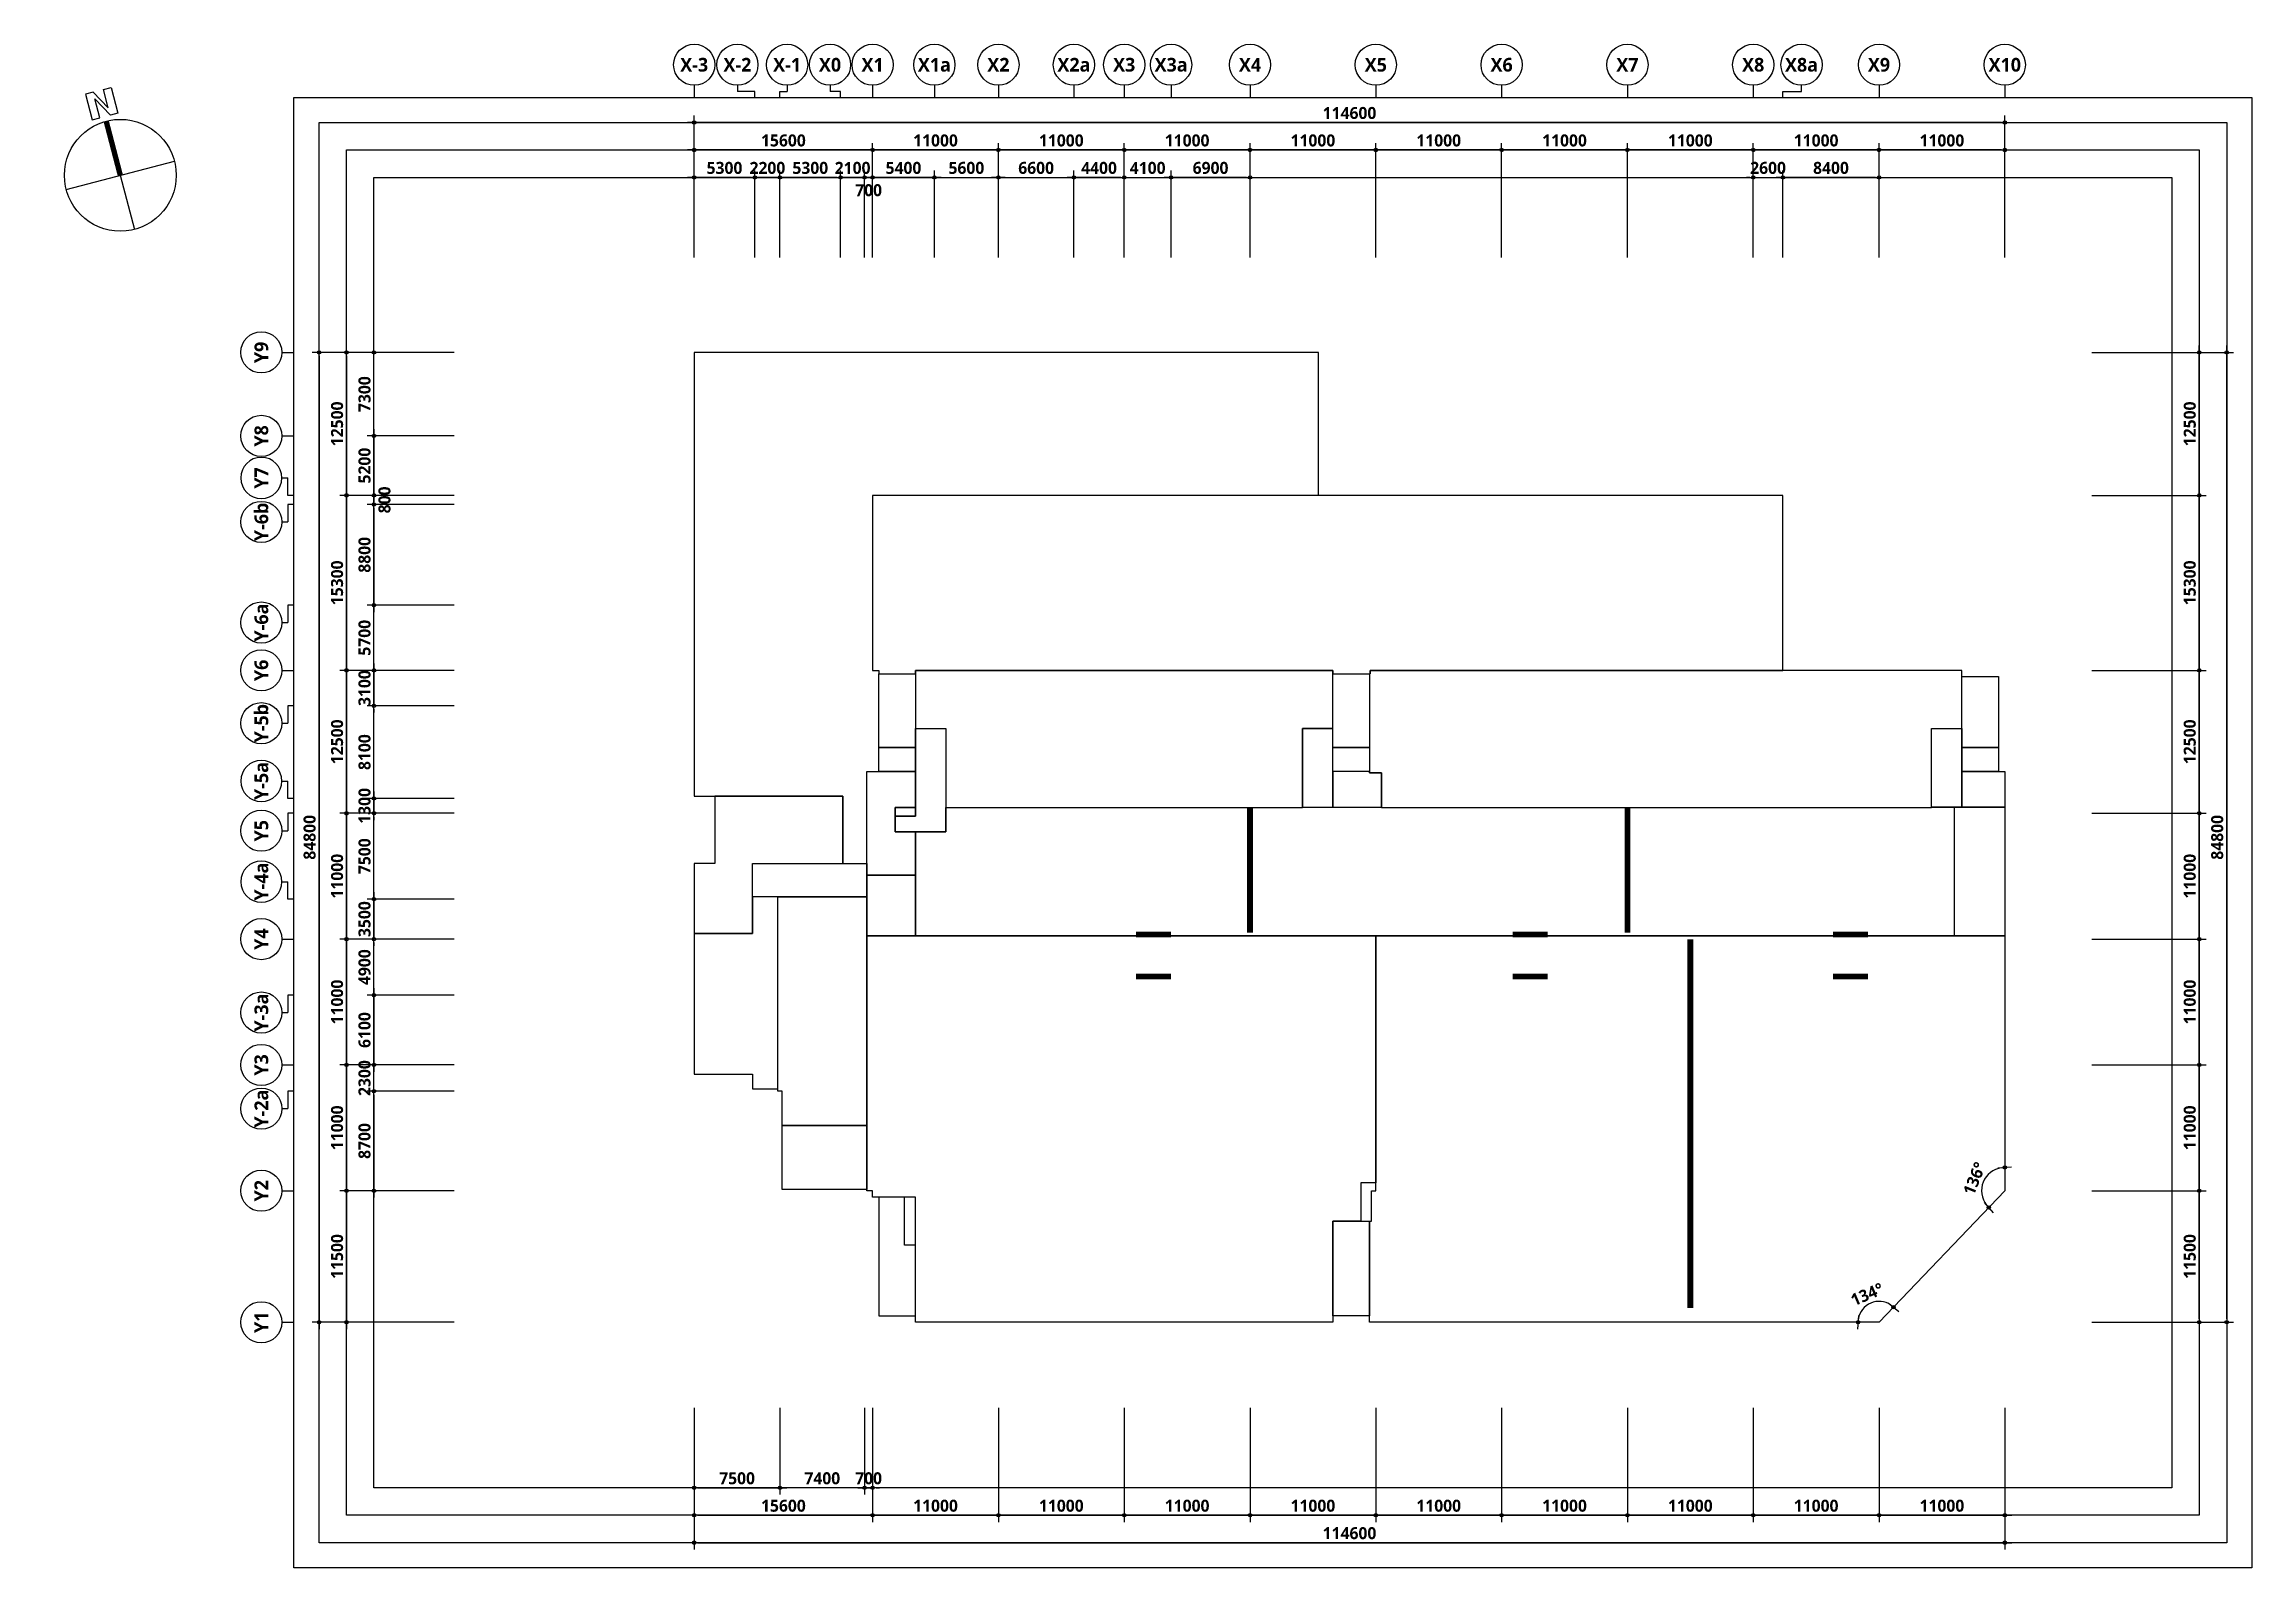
# Model space of a CAD drawing. Header units: millimetres. Extents: x -5354 to 997967, y -1313401 to 249081.
# Drawn here: x -5354 to 187687, y -928197 to -794976 of the extents above; entities that cross this region are included whole.
import ezdxf
from ezdxf.enums import TextEntityAlignment as Align

# ---------------------------------------------------------------- set-up
doc = ezdxf.new("R2010")
doc.units = ezdxf.units.MM
doc.header["$LTSCALE"] = 300
doc.header["$MEASUREMENT"] = 0
doc.header["$PDSIZE"] = -10
doc.layers.get('0').update_dxf_attribs({"linetype": 'CONTINUOUS'})
doc.layers.get('Defpoints').update_dxf_attribs({"color": 153, "linetype": 'CONTINUOUS'})
for name, color, linetype in [('A-ANNO-SYMB', 7, 'CONTINUOUS'), ('A-ANNO-TEXT1', 7, 'CONTINUOUS'), ('A-ST-AXIS-BUB', 7, 'CONTINUOUS'), ('A-ST-AXIS-DIM', 7, 'CONTINUOUS'), ('ILDO_Cosinus Joint', 20, 'CONTINUOUS'), ('X-SEC-종$0$A-ST-AXIS-BUB', 7, 'CONTINUOUS')]:
    doc.layers.add(name, color=color, linetype=linetype)
doc.layers.add('Defpoint', color=161, linetype='CONTINUOUS', plot=False)
doc.layers.add('면적', color=210, linetype='CONTINUOUS', plot=False)
doc.styles.add('SH_대대리576', font='')
doc.styles.get('SH_대대리576').set_extended_font_data('NanumGothic', bold=True)
doc.dimstyles.new('SHP 600', dxfattribs={"dimscale": 300, "dimtxt": 3.5, "dimasz": 1, "dimexe": 2, "dimexo": 2, "dimgap": 1, "dimtad": 1, "dimdec": 0, "dimzin": 0, "dimdsep": 46, "dimtxsty": 'SH_대대리576', "dimblk": 'DIMDOT', "dimcen": 0.09, "dimclrt": 3, "dimadec": 0, "dimazin": 1, "dimtfac": 1, "dimtdec": 0, "dimtix": 1, "dimtmove": 2, "dimatfit": 0, "dimldrblk": 'DIMDOT', "dimfxl": 1, "dimtolj": 1, "dimtzin": 0, "dimarcsym": 0})

msp = doc.modelspace()

# ---------------------------------------------------------------- texts
at = {"layer": 'A-ANNO-TEXT1', "style": 'SH_대대리576'}
for s, p in [('X-3', (51487.2, -796775.9)), ('X-2', (55264.3, -796775.9)), ('X-1', (59610.1, -796775.9)), ('X0', (63364.3, -796775.9)), ('X1', (67087.2, -796775.9)), ('X1a', (72487.2, -796775.9)), ('X2', (78087.2, -796775.9)), ('X2a', (84687.2, -796775.9)), ('X3', (89087.2, -796775.9)), ('X3a', (93187.2, -796775.9)), ('X4', (100087.2, -796775.9)), ('X5', (111087.2, -796775.9)), ('X6', (122087.2, -796775.9)), ('X7', (133087.2, -796775.9)), ('X8', (144087.2, -796775.9)), ('X8a', (148310.1, -796775.9)), ('X9', (155087.2, -796775.9)), ('X10', (166087.2, -796775.9))]:
    msp.add_text(s, height=1200, dxfattribs=at).set_placement(p, align=Align.MIDDLE_CENTER)
for s, p in [('Y9', (13637.2, -821925.9)), ('Y8', (13637.2, -829225.9)), ('Y7', (13637.2, -832903)), ('Y-6b', (13637.2, -836748.8)), ('Y-6a', (13637.2, -845548.8)), ('Y6', (13637.2, -849725.9)), ('Y-5b', (13637.2, -854348.8)), ('Y-5a', (13637.2, -859403)), ('Y5', (13637.2, -863748.8)), ('Y-4a', (13637.2, -868203)), ('Y4', (13637.2, -873225.9)), ('Y-3a', (13637.2, -879648.8)), ('Y3', (13637.2, -884225.9)), ('Y-2a', (13637.2, -888048.8)), ('Y2', (13637.2, -895225.9)), ('Y1', (13637.2, -906725.9))]:
    msp.add_text(s, height=1200, rotation=90, dxfattribs=at).set_placement(p, align=Align.MIDDLE_CENTER)

# ---------------------------------------------------------------- blocks, each defined once
blk = doc.blocks.new('G$CBA52A250')
at = {"layer": 'A-ST-AXIS-BUB'}
for p, q in [((1177, 0), (1177, 525)), ((1177, 525), (1800, 525)), ((1800, 1050), (1800, 525))]:
    blk.add_line(p, q, dxfattribs=at)
blk.add_circle((1800, 2850), 1800, dxfattribs=at)
blk = doc.blocks.new('DIMDOT')
at = {"color": 0}
blk.add_line((-2, 0), (2, 0), dxfattribs=at)
for radius in [0.5, 0.25]:
    blk.add_circle((0, 0), radius, dxfattribs=at)
blk = doc.blocks.new('*D625')
at = {"layer": 'A-ST-AXIS-DIM', "color": 0, "lineweight": -2, "transparency": 16777216}
for p, q in [((30487, -821926), (18087, -821926)), ((18687, -822226), (18687, -906426)), ((30487, -906726), (18087, -906726))]:
    blk.add_line(p, q, dxfattribs=at)
at = {"layer": 'Defpoints', "color": 0, "transparency": 16777216}
for p in [(31087, -821926), (18687, -906726), (31087, -906726)]:
    blk.add_point(p, dxfattribs=at)
at = {"layer": 'A-ST-AXIS-DIM', "color": 0, "lineweight": -2, "transparency": 16777216, "xscale": 300, "yscale": 300, "zscale": 300}
for p, rotation in [((18687, -821926), 90), ((18687, -906726), 270)]:
    blk.add_blockref('DIMDOT', p, dxfattribs=dict(at, rotation=rotation))
at = {"layer": 'A-ST-AXIS-DIM', "color": 3, "transparency": 16777216, "insert": (17862, -864326), "char_height": 1050, "attachment_point": 5, "rotation": 90, "style": 'SH_대대리576'}
blk.add_mtext('\\A1;84800', dxfattribs=at)
blk = doc.blocks.new('*D624')
at = {"layer": 'A-ST-AXIS-DIM', "color": 0, "lineweight": -2, "transparency": 16777216}
for p, q in [((30487, -895226), (20487, -895226)), ((21087, -895526), (21087, -906426)), ((30487, -906726), (20487, -906726))]:
    blk.add_line(p, q, dxfattribs=at)
at = {"layer": 'Defpoints', "color": 0, "transparency": 16777216}
for p in [(31087, -895226), (21087, -906726), (31087, -906726)]:
    blk.add_point(p, dxfattribs=at)
at = {"layer": 'A-ST-AXIS-DIM', "color": 0, "lineweight": -2, "transparency": 16777216, "xscale": 300, "yscale": 300, "zscale": 300}
for p, rotation in [((21087, -895226), 90), ((21087, -906726), 270)]:
    blk.add_blockref('DIMDOT', p, dxfattribs=dict(at, rotation=rotation))
at = {"layer": 'A-ST-AXIS-DIM', "color": 3, "transparency": 16777216, "insert": (20262, -900976), "char_height": 1050, "attachment_point": 5, "rotation": 90, "style": 'SH_대대리576'}
blk.add_mtext('\\A1;11500', dxfattribs=at)
blk = doc.blocks.new('*D623')
at = {"layer": 'A-ST-AXIS-DIM', "color": 0, "lineweight": -2, "transparency": 16777216}
for p, q in [((30487, -884226), (20487, -884226)), ((21087, -884526), (21087, -894926)), ((30487, -895226), (20487, -895226))]:
    blk.add_line(p, q, dxfattribs=at)
at = {"layer": 'Defpoints', "color": 0, "transparency": 16777216}
for p in [(31087, -884226), (21087, -895226), (31087, -895226)]:
    blk.add_point(p, dxfattribs=at)
at = {"layer": 'A-ST-AXIS-DIM', "color": 0, "lineweight": -2, "transparency": 16777216, "xscale": 300, "yscale": 300, "zscale": 300}
for p, rotation in [((21087, -884226), 90), ((21087, -895226), 270)]:
    blk.add_blockref('DIMDOT', p, dxfattribs=dict(at, rotation=rotation))
at = {"layer": 'A-ST-AXIS-DIM', "color": 3, "transparency": 16777216, "insert": (20262, -889726), "char_height": 1050, "attachment_point": 5, "rotation": 90, "style": 'SH_대대리576'}
blk.add_mtext('\\A1;11000', dxfattribs=at)
blk = doc.blocks.new('*D622')
at = {"layer": 'A-ST-AXIS-DIM', "color": 0, "lineweight": -2, "transparency": 16777216}
for p, q in [((30487, -873226), (20487, -873226)), ((21087, -873526), (21087, -883926)), ((30487, -884226), (20487, -884226))]:
    blk.add_line(p, q, dxfattribs=at)
at = {"layer": 'Defpoints', "color": 0, "transparency": 16777216}
for p in [(31087, -873226), (21087, -884226), (31087, -884226)]:
    blk.add_point(p, dxfattribs=at)
at = {"layer": 'A-ST-AXIS-DIM', "color": 0, "lineweight": -2, "transparency": 16777216, "xscale": 300, "yscale": 300, "zscale": 300}
for p, rotation in [((21087, -873226), 90), ((21087, -884226), 270)]:
    blk.add_blockref('DIMDOT', p, dxfattribs=dict(at, rotation=rotation))
at = {"layer": 'A-ST-AXIS-DIM', "color": 3, "transparency": 16777216, "insert": (20262, -878726), "char_height": 1050, "attachment_point": 5, "rotation": 90, "style": 'SH_대대리576'}
blk.add_mtext('\\A1;11000', dxfattribs=at)
blk = doc.blocks.new('*D621')
at = {"layer": 'A-ST-AXIS-DIM', "color": 0, "lineweight": -2, "transparency": 16777216}
for p, q in [((30487, -862226), (20487, -862226)), ((21087, -862526), (21087, -872926)), ((30487, -873226), (20487, -873226))]:
    blk.add_line(p, q, dxfattribs=at)
at = {"layer": 'Defpoints', "color": 0, "transparency": 16777216}
for p in [(31087, -862226), (21087, -873226), (31087, -873226)]:
    blk.add_point(p, dxfattribs=at)
at = {"layer": 'A-ST-AXIS-DIM', "color": 0, "lineweight": -2, "transparency": 16777216, "xscale": 300, "yscale": 300, "zscale": 300}
for p, rotation in [((21087, -862226), 90), ((21087, -873226), 270)]:
    blk.add_blockref('DIMDOT', p, dxfattribs=dict(at, rotation=rotation))
at = {"layer": 'A-ST-AXIS-DIM', "color": 3, "transparency": 16777216, "insert": (20262, -867726), "char_height": 1050, "attachment_point": 5, "rotation": 90, "style": 'SH_대대리576'}
blk.add_mtext('\\A1;11000', dxfattribs=at)
blk = doc.blocks.new('*D620')
at = {"layer": 'A-ST-AXIS-DIM', "color": 0, "lineweight": -2, "transparency": 16777216}
for p, q in [((30487, -849726), (20487, -849726)), ((21087, -850026), (21087, -861926)), ((30487, -862226), (20487, -862226))]:
    blk.add_line(p, q, dxfattribs=at)
at = {"layer": 'Defpoints', "color": 0, "transparency": 16777216}
for p in [(31087, -849726), (21087, -862226), (31087, -862226)]:
    blk.add_point(p, dxfattribs=at)
at = {"layer": 'A-ST-AXIS-DIM', "color": 0, "lineweight": -2, "transparency": 16777216, "xscale": 300, "yscale": 300, "zscale": 300}
for p, rotation in [((21087, -849726), 90), ((21087, -862226), 270)]:
    blk.add_blockref('DIMDOT', p, dxfattribs=dict(at, rotation=rotation))
at = {"layer": 'A-ST-AXIS-DIM', "color": 3, "transparency": 16777216, "insert": (20262, -855976), "char_height": 1050, "attachment_point": 5, "rotation": 90, "style": 'SH_대대리576'}
blk.add_mtext('\\A1;12500', dxfattribs=at)
blk = doc.blocks.new('*D733')
at = {"layer": 'A-ST-AXIS-DIM', "color": 0, "lineweight": -2, "transparency": 16777216}
for p, q in [((30487, -834426), (20487, -834426)), ((21087, -834726), (21087, -849426)), ((30487, -849726), (20487, -849726))]:
    blk.add_line(p, q, dxfattribs=at)
at = {"layer": 'Defpoints', "color": 0, "transparency": 16777216}
for p in [(31087, -834426), (21087, -849726), (31087, -849726)]:
    blk.add_point(p, dxfattribs=at)
at = {"layer": 'A-ST-AXIS-DIM', "color": 0, "lineweight": -2, "transparency": 16777216, "xscale": 300, "yscale": 300, "zscale": 300}
for p, rotation in [((21087, -834426), 90), ((21087, -849726), 270)]:
    blk.add_blockref('DIMDOT', p, dxfattribs=dict(at, rotation=rotation))
at = {"layer": 'A-ST-AXIS-DIM', "color": 3, "transparency": 16777216, "insert": (20262, -842076), "char_height": 1050, "attachment_point": 5, "rotation": 90, "style": 'SH_대대리576'}
blk.add_mtext('\\A1;15300', dxfattribs=at)
blk = doc.blocks.new('*D732')
at = {"layer": 'A-ST-AXIS-DIM', "color": 0, "lineweight": -2, "transparency": 16777216}
for p, q in [((30487, -821926), (20487, -821926)), ((21087, -822226), (21087, -834126)), ((30487, -834426), (20487, -834426))]:
    blk.add_line(p, q, dxfattribs=at)
at = {"layer": 'Defpoints', "color": 0, "transparency": 16777216}
for p in [(31087, -821926), (21087, -834426), (31087, -834426)]:
    blk.add_point(p, dxfattribs=at)
at = {"layer": 'A-ST-AXIS-DIM', "color": 0, "lineweight": -2, "transparency": 16777216, "xscale": 300, "yscale": 300, "zscale": 300}
for p, rotation in [((21087, -821926), 90), ((21087, -834426), 270)]:
    blk.add_blockref('DIMDOT', p, dxfattribs=dict(at, rotation=rotation))
at = {"layer": 'A-ST-AXIS-DIM', "color": 3, "transparency": 16777216, "insert": (20262, -828176), "char_height": 1050, "attachment_point": 5, "rotation": 90, "style": 'SH_대대리576'}
blk.add_mtext('\\A1;12500', dxfattribs=at)
blk = doc.blocks.new('*D731')
at = {"layer": 'A-ST-AXIS-DIM', "color": 0, "lineweight": -2, "transparency": 16777216}
for p, q in [((51487, -813626), (51487, -801226)), ((165787, -801826), (51787, -801826)), ((166087, -813626), (166087, -801226))]:
    blk.add_line(p, q, dxfattribs=at)
at = {"layer": 'Defpoints', "color": 0, "transparency": 16777216}
for p in [(51487, -801826), (51487, -814226), (166087, -814226)]:
    blk.add_point(p, dxfattribs=at)
at = {"layer": 'A-ST-AXIS-DIM', "color": 0, "lineweight": -2, "transparency": 16777216, "xscale": 300, "yscale": 300, "zscale": 300, "rotation": 180}
blk.add_blockref('DIMDOT', (51487, -801826), dxfattribs=at)
at = {"layer": 'A-ST-AXIS-DIM', "color": 0, "lineweight": -2, "transparency": 16777216, "xscale": 300, "yscale": 300, "zscale": 300}
blk.add_blockref('DIMDOT', (166087, -801826), dxfattribs=at)
at = {"layer": 'A-ST-AXIS-DIM', "color": 3, "transparency": 16777216, "insert": (108787, -801001), "char_height": 1050, "attachment_point": 5, "style": 'SH_대대리576'}
blk.add_mtext('\\A1;114600', dxfattribs=at)
blk = doc.blocks.new('*D730')
at = {"layer": 'A-ST-AXIS-DIM', "color": 0, "lineweight": -2, "transparency": 16777216}
for p, q in [((67087, -813626), (67087, -803626)), ((77787, -804226), (67387, -804226)), ((78087, -813626), (78087, -803626))]:
    blk.add_line(p, q, dxfattribs=at)
at = {"layer": 'Defpoints', "color": 0, "transparency": 16777216}
for p in [(67087, -804226), (67087, -814226), (78087, -814226)]:
    blk.add_point(p, dxfattribs=at)
at = {"layer": 'A-ST-AXIS-DIM', "color": 0, "lineweight": -2, "transparency": 16777216, "xscale": 300, "yscale": 300, "zscale": 300, "rotation": 180}
blk.add_blockref('DIMDOT', (67087, -804226), dxfattribs=at)
at = {"layer": 'A-ST-AXIS-DIM', "color": 0, "lineweight": -2, "transparency": 16777216, "xscale": 300, "yscale": 300, "zscale": 300}
blk.add_blockref('DIMDOT', (78087, -804226), dxfattribs=at)
at = {"layer": 'A-ST-AXIS-DIM', "color": 3, "transparency": 16777216, "insert": (72587, -803401), "char_height": 1050, "attachment_point": 5, "style": 'SH_대대리576'}
blk.add_mtext('\\A1;11000', dxfattribs=at)
blk = doc.blocks.new('*D729')
at = {"layer": 'A-ST-AXIS-DIM', "color": 0, "lineweight": -2, "transparency": 16777216}
for p, q in [((78087, -813626), (78087, -803626)), ((88787, -804226), (78387, -804226)), ((89087, -813626), (89087, -803626))]:
    blk.add_line(p, q, dxfattribs=at)
at = {"layer": 'Defpoints', "color": 0, "transparency": 16777216}
for p in [(78087, -804226), (78087, -814226), (89087, -814226)]:
    blk.add_point(p, dxfattribs=at)
at = {"layer": 'A-ST-AXIS-DIM', "color": 0, "lineweight": -2, "transparency": 16777216, "xscale": 300, "yscale": 300, "zscale": 300, "rotation": 180}
blk.add_blockref('DIMDOT', (78087, -804226), dxfattribs=at)
at = {"layer": 'A-ST-AXIS-DIM', "color": 0, "lineweight": -2, "transparency": 16777216, "xscale": 300, "yscale": 300, "zscale": 300}
blk.add_blockref('DIMDOT', (89087, -804226), dxfattribs=at)
at = {"layer": 'A-ST-AXIS-DIM', "color": 3, "transparency": 16777216, "insert": (83587, -803401), "char_height": 1050, "attachment_point": 5, "style": 'SH_대대리576'}
blk.add_mtext('\\A1;11000', dxfattribs=at)
blk = doc.blocks.new('*D728')
at = {"layer": 'A-ST-AXIS-DIM', "color": 0, "lineweight": -2, "transparency": 16777216}
for p, q in [((89087, -813626), (89087, -803626)), ((99787, -804226), (89387, -804226)), ((100087, -813626), (100087, -803626))]:
    blk.add_line(p, q, dxfattribs=at)
at = {"layer": 'Defpoints', "color": 0, "transparency": 16777216}
for p in [(89087, -804226), (89087, -814226), (100087, -814226)]:
    blk.add_point(p, dxfattribs=at)
at = {"layer": 'A-ST-AXIS-DIM', "color": 0, "lineweight": -2, "transparency": 16777216, "xscale": 300, "yscale": 300, "zscale": 300, "rotation": 180}
blk.add_blockref('DIMDOT', (89087, -804226), dxfattribs=at)
at = {"layer": 'A-ST-AXIS-DIM', "color": 0, "lineweight": -2, "transparency": 16777216, "xscale": 300, "yscale": 300, "zscale": 300}
blk.add_blockref('DIMDOT', (100087, -804226), dxfattribs=at)
at = {"layer": 'A-ST-AXIS-DIM', "color": 3, "transparency": 16777216, "insert": (94587, -803401), "char_height": 1050, "attachment_point": 5, "style": 'SH_대대리576'}
blk.add_mtext('\\A1;11000', dxfattribs=at)
blk = doc.blocks.new('*D727')
at = {"layer": 'A-ST-AXIS-DIM', "color": 0, "lineweight": -2, "transparency": 16777216}
for p, q in [((100087, -813626), (100087, -803626)), ((110787, -804226), (100387, -804226)), ((111087, -813626), (111087, -803626))]:
    blk.add_line(p, q, dxfattribs=at)
at = {"layer": 'Defpoints', "color": 0, "transparency": 16777216}
for p in [(100087, -804226), (100087, -814226), (111087, -814226)]:
    blk.add_point(p, dxfattribs=at)
at = {"layer": 'A-ST-AXIS-DIM', "color": 0, "lineweight": -2, "transparency": 16777216, "xscale": 300, "yscale": 300, "zscale": 300, "rotation": 180}
blk.add_blockref('DIMDOT', (100087, -804226), dxfattribs=at)
at = {"layer": 'A-ST-AXIS-DIM', "color": 0, "lineweight": -2, "transparency": 16777216, "xscale": 300, "yscale": 300, "zscale": 300}
blk.add_blockref('DIMDOT', (111087, -804226), dxfattribs=at)
at = {"layer": 'A-ST-AXIS-DIM', "color": 3, "transparency": 16777216, "insert": (105587, -803401), "char_height": 1050, "attachment_point": 5, "style": 'SH_대대리576'}
blk.add_mtext('\\A1;11000', dxfattribs=at)
blk = doc.blocks.new('*D726')
at = {"layer": 'A-ST-AXIS-DIM', "color": 0, "lineweight": -2, "transparency": 16777216}
for p, q in [((111087, -813626), (111087, -803626)), ((121787, -804226), (111387, -804226)), ((122087, -813626), (122087, -803626))]:
    blk.add_line(p, q, dxfattribs=at)
at = {"layer": 'Defpoints', "color": 0, "transparency": 16777216}
for p in [(111087, -804226), (111087, -814226), (122087, -814226)]:
    blk.add_point(p, dxfattribs=at)
at = {"layer": 'A-ST-AXIS-DIM', "color": 0, "lineweight": -2, "transparency": 16777216, "xscale": 300, "yscale": 300, "zscale": 300, "rotation": 180}
blk.add_blockref('DIMDOT', (111087, -804226), dxfattribs=at)
at = {"layer": 'A-ST-AXIS-DIM', "color": 0, "lineweight": -2, "transparency": 16777216, "xscale": 300, "yscale": 300, "zscale": 300}
blk.add_blockref('DIMDOT', (122087, -804226), dxfattribs=at)
at = {"layer": 'A-ST-AXIS-DIM', "color": 3, "transparency": 16777216, "insert": (116587, -803401), "char_height": 1050, "attachment_point": 5, "style": 'SH_대대리576'}
blk.add_mtext('\\A1;11000', dxfattribs=at)
blk = doc.blocks.new('*D725')
at = {"layer": 'A-ST-AXIS-DIM', "color": 0, "lineweight": -2, "transparency": 16777216}
for p, q in [((122087, -813626), (122087, -803626)), ((132787, -804226), (122387, -804226)), ((133087, -813626), (133087, -803626))]:
    blk.add_line(p, q, dxfattribs=at)
at = {"layer": 'Defpoints', "color": 0, "transparency": 16777216}
for p in [(122087, -804226), (122087, -814226), (133087, -814226)]:
    blk.add_point(p, dxfattribs=at)
at = {"layer": 'A-ST-AXIS-DIM', "color": 0, "lineweight": -2, "transparency": 16777216, "xscale": 300, "yscale": 300, "zscale": 300, "rotation": 180}
blk.add_blockref('DIMDOT', (122087, -804226), dxfattribs=at)
at = {"layer": 'A-ST-AXIS-DIM', "color": 0, "lineweight": -2, "transparency": 16777216, "xscale": 300, "yscale": 300, "zscale": 300}
blk.add_blockref('DIMDOT', (133087, -804226), dxfattribs=at)
at = {"layer": 'A-ST-AXIS-DIM', "color": 3, "transparency": 16777216, "insert": (127587, -803401), "char_height": 1050, "attachment_point": 5, "style": 'SH_대대리576'}
blk.add_mtext('\\A1;11000', dxfattribs=at)
blk = doc.blocks.new('*D724')
at = {"layer": 'A-ST-AXIS-DIM', "color": 0, "lineweight": -2, "transparency": 16777216}
for p, q in [((133087, -813626), (133087, -803626)), ((143787, -804226), (133387, -804226)), ((144087, -813626), (144087, -803626))]:
    blk.add_line(p, q, dxfattribs=at)
at = {"layer": 'Defpoints', "color": 0, "transparency": 16777216}
for p in [(133087, -804226), (133087, -814226), (144087, -814226)]:
    blk.add_point(p, dxfattribs=at)
at = {"layer": 'A-ST-AXIS-DIM', "color": 0, "lineweight": -2, "transparency": 16777216, "xscale": 300, "yscale": 300, "zscale": 300, "rotation": 180}
blk.add_blockref('DIMDOT', (133087, -804226), dxfattribs=at)
at = {"layer": 'A-ST-AXIS-DIM', "color": 0, "lineweight": -2, "transparency": 16777216, "xscale": 300, "yscale": 300, "zscale": 300}
blk.add_blockref('DIMDOT', (144087, -804226), dxfattribs=at)
at = {"layer": 'A-ST-AXIS-DIM', "color": 3, "transparency": 16777216, "insert": (138587, -803401), "char_height": 1050, "attachment_point": 5, "style": 'SH_대대리576'}
blk.add_mtext('\\A1;11000', dxfattribs=at)
blk = doc.blocks.new('*D723')
at = {"layer": 'A-ST-AXIS-DIM', "color": 0, "lineweight": -2, "transparency": 16777216}
for p, q in [((144087, -813626), (144087, -803626)), ((154787, -804226), (144387, -804226)), ((155087, -813626), (155087, -803626))]:
    blk.add_line(p, q, dxfattribs=at)
at = {"layer": 'Defpoints', "color": 0, "transparency": 16777216}
for p in [(144087, -804226), (144087, -814226), (155087, -814226)]:
    blk.add_point(p, dxfattribs=at)
at = {"layer": 'A-ST-AXIS-DIM', "color": 0, "lineweight": -2, "transparency": 16777216, "xscale": 300, "yscale": 300, "zscale": 300, "rotation": 180}
blk.add_blockref('DIMDOT', (144087, -804226), dxfattribs=at)
at = {"layer": 'A-ST-AXIS-DIM', "color": 0, "lineweight": -2, "transparency": 16777216, "xscale": 300, "yscale": 300, "zscale": 300}
blk.add_blockref('DIMDOT', (155087, -804226), dxfattribs=at)
at = {"layer": 'A-ST-AXIS-DIM', "color": 3, "transparency": 16777216, "insert": (149587, -803401), "char_height": 1050, "attachment_point": 5, "style": 'SH_대대리576'}
blk.add_mtext('\\A1;11000', dxfattribs=at)
blk = doc.blocks.new('*D722')
at = {"layer": 'A-ST-AXIS-DIM', "color": 0, "lineweight": -2, "transparency": 16777216}
for p, q in [((155087, -813626), (155087, -803626)), ((165787, -804226), (155387, -804226)), ((166087, -813626), (166087, -803626))]:
    blk.add_line(p, q, dxfattribs=at)
at = {"layer": 'Defpoints', "color": 0, "transparency": 16777216}
for p in [(155087, -804226), (155087, -814226), (166087, -814226)]:
    blk.add_point(p, dxfattribs=at)
at = {"layer": 'A-ST-AXIS-DIM', "color": 0, "lineweight": -2, "transparency": 16777216, "xscale": 300, "yscale": 300, "zscale": 300, "rotation": 180}
blk.add_blockref('DIMDOT', (155087, -804226), dxfattribs=at)
at = {"layer": 'A-ST-AXIS-DIM', "color": 0, "lineweight": -2, "transparency": 16777216, "xscale": 300, "yscale": 300, "zscale": 300}
blk.add_blockref('DIMDOT', (166087, -804226), dxfattribs=at)
at = {"layer": 'A-ST-AXIS-DIM', "color": 3, "transparency": 16777216, "insert": (160587, -803401), "char_height": 1050, "attachment_point": 5, "style": 'SH_대대리576'}
blk.add_mtext('\\A1;11000', dxfattribs=at)
blk = doc.blocks.new('*D721')
at = {"layer": 'A-ST-AXIS-DIM', "color": 0, "lineweight": -2, "transparency": 16777216}
for p, q in [((51487, -813626), (51487, -803626)), ((66787, -804226), (51787, -804226)), ((67087, -813626), (67087, -803626))]:
    blk.add_line(p, q, dxfattribs=at)
at = {"layer": 'Defpoints', "color": 0, "transparency": 16777216}
for p in [(51487, -804226), (51487, -814226), (67087, -814226)]:
    blk.add_point(p, dxfattribs=at)
at = {"layer": 'A-ST-AXIS-DIM', "color": 0, "lineweight": -2, "transparency": 16777216, "xscale": 300, "yscale": 300, "zscale": 300, "rotation": 180}
blk.add_blockref('DIMDOT', (51487, -804226), dxfattribs=at)
at = {"layer": 'A-ST-AXIS-DIM', "color": 0, "lineweight": -2, "transparency": 16777216, "xscale": 300, "yscale": 300, "zscale": 300}
blk.add_blockref('DIMDOT', (67087, -804226), dxfattribs=at)
at = {"layer": 'A-ST-AXIS-DIM', "color": 3, "transparency": 16777216, "insert": (59287, -803401), "char_height": 1050, "attachment_point": 5, "style": 'SH_대대리576'}
blk.add_mtext('\\A1;15600', dxfattribs=at)
blk = doc.blocks.new('A-ST-AXIS-BUB-1')
at = {"layer": 'A-ST-AXIS-BUB'}
blk.add_line((0, 350), (0, 0), dxfattribs=at)
blk.add_circle((0, 950), 600, dxfattribs=at)
blk = doc.blocks.new('*D619')
at = {"layer": 'A-ST-AXIS-DIM', "color": 0, "lineweight": -2, "transparency": 16777216}
for p, q in [((173687, -821926), (183687, -821926)), ((183087, -834126), (183087, -822226)), ((173687, -834426), (183687, -834426))]:
    blk.add_line(p, q, dxfattribs=at)
at = {"layer": 'Defpoints', "color": 0, "transparency": 16777216}
for p in [(173087, -821926), (183087, -821926), (173087, -834426)]:
    blk.add_point(p, dxfattribs=at)
at = {"layer": 'A-ST-AXIS-DIM', "color": 0, "lineweight": -2, "transparency": 16777216, "xscale": 300, "yscale": 300, "zscale": 300}
for p, rotation in [((183087, -821926), 90), ((183087, -834426), 270)]:
    blk.add_blockref('DIMDOT', p, dxfattribs=dict(at, rotation=rotation))
at = {"layer": 'A-ST-AXIS-DIM', "color": 3, "transparency": 16777216, "insert": (182262, -828176), "char_height": 1050, "attachment_point": 5, "rotation": 90, "style": 'SH_대대리576'}
blk.add_mtext('\\A1;12500', dxfattribs=at)
blk = doc.blocks.new('*D618')
at = {"layer": 'A-ST-AXIS-DIM', "color": 0, "lineweight": -2, "transparency": 16777216}
for p, q in [((173687, -834426), (183687, -834426)), ((183087, -849426), (183087, -834726)), ((173687, -849726), (183687, -849726))]:
    blk.add_line(p, q, dxfattribs=at)
at = {"layer": 'Defpoints', "color": 0, "transparency": 16777216}
for p in [(173087, -834426), (183087, -834426), (173087, -849726)]:
    blk.add_point(p, dxfattribs=at)
at = {"layer": 'A-ST-AXIS-DIM', "color": 0, "lineweight": -2, "transparency": 16777216, "xscale": 300, "yscale": 300, "zscale": 300}
for p, rotation in [((183087, -834426), 90), ((183087, -849726), 270)]:
    blk.add_blockref('DIMDOT', p, dxfattribs=dict(at, rotation=rotation))
at = {"layer": 'A-ST-AXIS-DIM', "color": 3, "transparency": 16777216, "insert": (182262, -842076), "char_height": 1050, "attachment_point": 5, "rotation": 90, "style": 'SH_대대리576'}
blk.add_mtext('\\A1;15300', dxfattribs=at)
blk = doc.blocks.new('*D617')
at = {"layer": 'A-ST-AXIS-DIM', "color": 0, "lineweight": -2, "transparency": 16777216}
for p, q in [((173687, -849726), (183687, -849726)), ((183087, -861926), (183087, -850026)), ((173687, -862226), (183687, -862226))]:
    blk.add_line(p, q, dxfattribs=at)
at = {"layer": 'Defpoints', "color": 0, "transparency": 16777216}
for p in [(173087, -849726), (183087, -849726), (173087, -862226)]:
    blk.add_point(p, dxfattribs=at)
at = {"layer": 'A-ST-AXIS-DIM', "color": 0, "lineweight": -2, "transparency": 16777216, "xscale": 300, "yscale": 300, "zscale": 300}
for p, rotation in [((183087, -849726), 90), ((183087, -862226), 270)]:
    blk.add_blockref('DIMDOT', p, dxfattribs=dict(at, rotation=rotation))
at = {"layer": 'A-ST-AXIS-DIM', "color": 3, "transparency": 16777216, "insert": (182262, -855976), "char_height": 1050, "attachment_point": 5, "rotation": 90, "style": 'SH_대대리576'}
blk.add_mtext('\\A1;12500', dxfattribs=at)
blk = doc.blocks.new('*D616')
at = {"layer": 'A-ST-AXIS-DIM', "color": 0, "lineweight": -2, "transparency": 16777216}
for p, q in [((173687, -862226), (183687, -862226)), ((183087, -872926), (183087, -862526)), ((173687, -873226), (183687, -873226))]:
    blk.add_line(p, q, dxfattribs=at)
at = {"layer": 'Defpoints', "color": 0, "transparency": 16777216}
for p in [(173087, -862226), (183087, -862226), (173087, -873226)]:
    blk.add_point(p, dxfattribs=at)
at = {"layer": 'A-ST-AXIS-DIM', "color": 0, "lineweight": -2, "transparency": 16777216, "xscale": 300, "yscale": 300, "zscale": 300}
for p, rotation in [((183087, -862226), 90), ((183087, -873226), 270)]:
    blk.add_blockref('DIMDOT', p, dxfattribs=dict(at, rotation=rotation))
at = {"layer": 'A-ST-AXIS-DIM', "color": 3, "transparency": 16777216, "insert": (182262, -867726), "char_height": 1050, "attachment_point": 5, "rotation": 90, "style": 'SH_대대리576'}
blk.add_mtext('\\A1;11000', dxfattribs=at)
blk = doc.blocks.new('*D615')
at = {"layer": 'A-ST-AXIS-DIM', "color": 0, "lineweight": -2, "transparency": 16777216}
for p, q in [((173687, -873226), (183687, -873226)), ((183087, -883926), (183087, -873526)), ((173687, -884226), (183687, -884226))]:
    blk.add_line(p, q, dxfattribs=at)
at = {"layer": 'Defpoints', "color": 0, "transparency": 16777216}
for p in [(173087, -873226), (183087, -873226), (173087, -884226)]:
    blk.add_point(p, dxfattribs=at)
at = {"layer": 'A-ST-AXIS-DIM', "color": 0, "lineweight": -2, "transparency": 16777216, "xscale": 300, "yscale": 300, "zscale": 300}
for p, rotation in [((183087, -873226), 90), ((183087, -884226), 270)]:
    blk.add_blockref('DIMDOT', p, dxfattribs=dict(at, rotation=rotation))
at = {"layer": 'A-ST-AXIS-DIM', "color": 3, "transparency": 16777216, "insert": (182262, -878726), "char_height": 1050, "attachment_point": 5, "rotation": 90, "style": 'SH_대대리576'}
blk.add_mtext('\\A1;11000', dxfattribs=at)
blk = doc.blocks.new('*D614')
at = {"layer": 'A-ST-AXIS-DIM', "color": 0, "lineweight": -2, "transparency": 16777216}
for p, q in [((173687, -884226), (183687, -884226)), ((183087, -894926), (183087, -884526)), ((173687, -895226), (183687, -895226))]:
    blk.add_line(p, q, dxfattribs=at)
at = {"layer": 'Defpoints', "color": 0, "transparency": 16777216}
for p in [(173087, -884226), (183087, -884226), (173087, -895226)]:
    blk.add_point(p, dxfattribs=at)
at = {"layer": 'A-ST-AXIS-DIM', "color": 0, "lineweight": -2, "transparency": 16777216, "xscale": 300, "yscale": 300, "zscale": 300}
for p, rotation in [((183087, -884226), 90), ((183087, -895226), 270)]:
    blk.add_blockref('DIMDOT', p, dxfattribs=dict(at, rotation=rotation))
at = {"layer": 'A-ST-AXIS-DIM', "color": 3, "transparency": 16777216, "insert": (182262, -889726), "char_height": 1050, "attachment_point": 5, "rotation": 90, "style": 'SH_대대리576'}
blk.add_mtext('\\A1;11000', dxfattribs=at)
blk = doc.blocks.new('*D613')
at = {"layer": 'A-ST-AXIS-DIM', "color": 0, "lineweight": -2, "transparency": 16777216}
for p, q in [((173687, -895226), (183687, -895226)), ((183087, -906426), (183087, -895526)), ((173687, -906726), (183687, -906726))]:
    blk.add_line(p, q, dxfattribs=at)
at = {"layer": 'Defpoints', "color": 0, "transparency": 16777216}
for p in [(173087, -895226), (183087, -895226), (173087, -906726)]:
    blk.add_point(p, dxfattribs=at)
at = {"layer": 'A-ST-AXIS-DIM', "color": 0, "lineweight": -2, "transparency": 16777216, "xscale": 300, "yscale": 300, "zscale": 300}
for p, rotation in [((183087, -895226), 90), ((183087, -906726), 270)]:
    blk.add_blockref('DIMDOT', p, dxfattribs=dict(at, rotation=rotation))
at = {"layer": 'A-ST-AXIS-DIM', "color": 3, "transparency": 16777216, "insert": (182262, -900976), "char_height": 1050, "attachment_point": 5, "rotation": 90, "style": 'SH_대대리576'}
blk.add_mtext('\\A1;11500', dxfattribs=at)
blk = doc.blocks.new('*D612')
at = {"layer": 'A-ST-AXIS-DIM', "color": 0, "lineweight": -2, "transparency": 16777216}
for p, q in [((173687, -821926), (186087, -821926)), ((185487, -906426), (185487, -822226)), ((173687, -906726), (186087, -906726))]:
    blk.add_line(p, q, dxfattribs=at)
at = {"layer": 'Defpoints', "color": 0, "transparency": 16777216}
for p in [(173087, -821926), (185487, -821926), (173087, -906726)]:
    blk.add_point(p, dxfattribs=at)
at = {"layer": 'A-ST-AXIS-DIM', "color": 0, "lineweight": -2, "transparency": 16777216, "xscale": 300, "yscale": 300, "zscale": 300}
for p, rotation in [((185487, -821926), 90), ((185487, -906726), 270)]:
    blk.add_blockref('DIMDOT', p, dxfattribs=dict(at, rotation=rotation))
at = {"layer": 'A-ST-AXIS-DIM', "color": 3, "transparency": 16777216, "insert": (184662, -864326), "char_height": 1050, "attachment_point": 5, "rotation": 90, "style": 'SH_대대리576'}
blk.add_mtext('\\A1;84800', dxfattribs=at)
blk = doc.blocks.new('*D611')
at = {"layer": 'A-ST-AXIS-DIM', "color": 0, "lineweight": -2, "transparency": 16777216}
for p, q in [((51487, -914197), (51487, -924197)), ((67087, -914197), (67087, -924197)), ((51787, -923597), (66787, -923597))]:
    blk.add_line(p, q, dxfattribs=at)
at = {"layer": 'Defpoints', "color": 0, "transparency": 16777216}
for p in [(51487, -913597), (67087, -913597), (67087, -923597)]:
    blk.add_point(p, dxfattribs=at)
at = {"layer": 'A-ST-AXIS-DIM', "color": 0, "lineweight": -2, "transparency": 16777216, "xscale": 300, "yscale": 300, "zscale": 300, "rotation": 180}
blk.add_blockref('DIMDOT', (51487, -923597), dxfattribs=at)
at = {"layer": 'A-ST-AXIS-DIM', "color": 0, "lineweight": -2, "transparency": 16777216, "xscale": 300, "yscale": 300, "zscale": 300}
blk.add_blockref('DIMDOT', (67087, -923597), dxfattribs=at)
at = {"layer": 'A-ST-AXIS-DIM', "color": 3, "transparency": 16777216, "insert": (59287, -922772), "char_height": 1050, "attachment_point": 5, "style": 'SH_대대리576'}
blk.add_mtext('\\A1;15600', dxfattribs=at)
blk = doc.blocks.new('*D610')
at = {"layer": 'A-ST-AXIS-DIM', "color": 0, "lineweight": -2, "transparency": 16777216}
for p, q in [((67087, -914197), (67087, -924197)), ((78087, -914197), (78087, -924197)), ((67387, -923597), (77787, -923597))]:
    blk.add_line(p, q, dxfattribs=at)
at = {"layer": 'Defpoints', "color": 0, "transparency": 16777216}
for p in [(67087, -913597), (78087, -913597), (78087, -923597)]:
    blk.add_point(p, dxfattribs=at)
at = {"layer": 'A-ST-AXIS-DIM', "color": 0, "lineweight": -2, "transparency": 16777216, "xscale": 300, "yscale": 300, "zscale": 300, "rotation": 180}
blk.add_blockref('DIMDOT', (67087, -923597), dxfattribs=at)
at = {"layer": 'A-ST-AXIS-DIM', "color": 0, "lineweight": -2, "transparency": 16777216, "xscale": 300, "yscale": 300, "zscale": 300}
blk.add_blockref('DIMDOT', (78087, -923597), dxfattribs=at)
at = {"layer": 'A-ST-AXIS-DIM', "color": 3, "transparency": 16777216, "insert": (72587, -922772), "char_height": 1050, "attachment_point": 5, "style": 'SH_대대리576'}
blk.add_mtext('\\A1;11000', dxfattribs=at)
blk = doc.blocks.new('*D609')
at = {"layer": 'A-ST-AXIS-DIM', "color": 0, "lineweight": -2, "transparency": 16777216}
for p, q in [((78087, -914197), (78087, -924197)), ((89087, -914197), (89087, -924197)), ((78387, -923597), (88787, -923597))]:
    blk.add_line(p, q, dxfattribs=at)
at = {"layer": 'Defpoints', "color": 0, "transparency": 16777216}
for p in [(78087, -913597), (89087, -913597), (89087, -923597)]:
    blk.add_point(p, dxfattribs=at)
at = {"layer": 'A-ST-AXIS-DIM', "color": 0, "lineweight": -2, "transparency": 16777216, "xscale": 300, "yscale": 300, "zscale": 300, "rotation": 180}
blk.add_blockref('DIMDOT', (78087, -923597), dxfattribs=at)
at = {"layer": 'A-ST-AXIS-DIM', "color": 0, "lineweight": -2, "transparency": 16777216, "xscale": 300, "yscale": 300, "zscale": 300}
blk.add_blockref('DIMDOT', (89087, -923597), dxfattribs=at)
at = {"layer": 'A-ST-AXIS-DIM', "color": 3, "transparency": 16777216, "insert": (83587, -922772), "char_height": 1050, "attachment_point": 5, "style": 'SH_대대리576'}
blk.add_mtext('\\A1;11000', dxfattribs=at)
blk = doc.blocks.new('*D608')
at = {"layer": 'A-ST-AXIS-DIM', "color": 0, "lineweight": -2, "transparency": 16777216}
for p, q in [((89087, -914197), (89087, -924197)), ((100087, -914197), (100087, -924197)), ((89387, -923597), (99787, -923597))]:
    blk.add_line(p, q, dxfattribs=at)
at = {"layer": 'Defpoints', "color": 0, "transparency": 16777216}
for p in [(89087, -913597), (100087, -913597), (100087, -923597)]:
    blk.add_point(p, dxfattribs=at)
at = {"layer": 'A-ST-AXIS-DIM', "color": 0, "lineweight": -2, "transparency": 16777216, "xscale": 300, "yscale": 300, "zscale": 300, "rotation": 180}
blk.add_blockref('DIMDOT', (89087, -923597), dxfattribs=at)
at = {"layer": 'A-ST-AXIS-DIM', "color": 0, "lineweight": -2, "transparency": 16777216, "xscale": 300, "yscale": 300, "zscale": 300}
blk.add_blockref('DIMDOT', (100087, -923597), dxfattribs=at)
at = {"layer": 'A-ST-AXIS-DIM', "color": 3, "transparency": 16777216, "insert": (94587, -922772), "char_height": 1050, "attachment_point": 5, "style": 'SH_대대리576'}
blk.add_mtext('\\A1;11000', dxfattribs=at)
blk = doc.blocks.new('*D720')
at = {"layer": 'A-ST-AXIS-DIM', "color": 0, "lineweight": -2, "transparency": 16777216}
for p, q in [((100087, -914197), (100087, -924197)), ((111087, -914197), (111087, -924197)), ((100387, -923597), (110787, -923597))]:
    blk.add_line(p, q, dxfattribs=at)
at = {"layer": 'Defpoints', "color": 0, "transparency": 16777216}
for p in [(100087, -913597), (111087, -913597), (111087, -923597)]:
    blk.add_point(p, dxfattribs=at)
at = {"layer": 'A-ST-AXIS-DIM', "color": 0, "lineweight": -2, "transparency": 16777216, "xscale": 300, "yscale": 300, "zscale": 300, "rotation": 180}
blk.add_blockref('DIMDOT', (100087, -923597), dxfattribs=at)
at = {"layer": 'A-ST-AXIS-DIM', "color": 0, "lineweight": -2, "transparency": 16777216, "xscale": 300, "yscale": 300, "zscale": 300}
blk.add_blockref('DIMDOT', (111087, -923597), dxfattribs=at)
at = {"layer": 'A-ST-AXIS-DIM', "color": 3, "transparency": 16777216, "insert": (105587, -922772), "char_height": 1050, "attachment_point": 5, "style": 'SH_대대리576'}
blk.add_mtext('\\A1;11000', dxfattribs=at)
blk = doc.blocks.new('*D719')
at = {"layer": 'A-ST-AXIS-DIM', "color": 0, "lineweight": -2, "transparency": 16777216}
for p, q in [((111087, -914197), (111087, -924197)), ((122087, -914197), (122087, -924197)), ((111387, -923597), (121787, -923597))]:
    blk.add_line(p, q, dxfattribs=at)
at = {"layer": 'Defpoints', "color": 0, "transparency": 16777216}
for p in [(111087, -913597), (122087, -913597), (122087, -923597)]:
    blk.add_point(p, dxfattribs=at)
at = {"layer": 'A-ST-AXIS-DIM', "color": 0, "lineweight": -2, "transparency": 16777216, "xscale": 300, "yscale": 300, "zscale": 300, "rotation": 180}
blk.add_blockref('DIMDOT', (111087, -923597), dxfattribs=at)
at = {"layer": 'A-ST-AXIS-DIM', "color": 0, "lineweight": -2, "transparency": 16777216, "xscale": 300, "yscale": 300, "zscale": 300}
blk.add_blockref('DIMDOT', (122087, -923597), dxfattribs=at)
at = {"layer": 'A-ST-AXIS-DIM', "color": 3, "transparency": 16777216, "insert": (116587, -922772), "char_height": 1050, "attachment_point": 5, "style": 'SH_대대리576'}
blk.add_mtext('\\A1;11000', dxfattribs=at)
blk = doc.blocks.new('*D718')
at = {"layer": 'A-ST-AXIS-DIM', "color": 0, "lineweight": -2, "transparency": 16777216}
for p, q in [((122087, -914197), (122087, -924197)), ((133087, -914197), (133087, -924197)), ((122387, -923597), (132787, -923597))]:
    blk.add_line(p, q, dxfattribs=at)
at = {"layer": 'Defpoints', "color": 0, "transparency": 16777216}
for p in [(122087, -913597), (133087, -913597), (133087, -923597)]:
    blk.add_point(p, dxfattribs=at)
at = {"layer": 'A-ST-AXIS-DIM', "color": 0, "lineweight": -2, "transparency": 16777216, "xscale": 300, "yscale": 300, "zscale": 300, "rotation": 180}
blk.add_blockref('DIMDOT', (122087, -923597), dxfattribs=at)
at = {"layer": 'A-ST-AXIS-DIM', "color": 0, "lineweight": -2, "transparency": 16777216, "xscale": 300, "yscale": 300, "zscale": 300}
blk.add_blockref('DIMDOT', (133087, -923597), dxfattribs=at)
at = {"layer": 'A-ST-AXIS-DIM', "color": 3, "transparency": 16777216, "insert": (127587, -922772), "char_height": 1050, "attachment_point": 5, "style": 'SH_대대리576'}
blk.add_mtext('\\A1;11000', dxfattribs=at)
blk = doc.blocks.new('*D717')
at = {"layer": 'A-ST-AXIS-DIM', "color": 0, "lineweight": -2, "transparency": 16777216}
for p, q in [((133087, -914197), (133087, -924197)), ((144087, -914197), (144087, -924197)), ((133387, -923597), (143787, -923597))]:
    blk.add_line(p, q, dxfattribs=at)
at = {"layer": 'Defpoints', "color": 0, "transparency": 16777216}
for p in [(133087, -913597), (144087, -913597), (144087, -923597)]:
    blk.add_point(p, dxfattribs=at)
at = {"layer": 'A-ST-AXIS-DIM', "color": 0, "lineweight": -2, "transparency": 16777216, "xscale": 300, "yscale": 300, "zscale": 300, "rotation": 180}
blk.add_blockref('DIMDOT', (133087, -923597), dxfattribs=at)
at = {"layer": 'A-ST-AXIS-DIM', "color": 0, "lineweight": -2, "transparency": 16777216, "xscale": 300, "yscale": 300, "zscale": 300}
blk.add_blockref('DIMDOT', (144087, -923597), dxfattribs=at)
at = {"layer": 'A-ST-AXIS-DIM', "color": 3, "transparency": 16777216, "insert": (138587, -922772), "char_height": 1050, "attachment_point": 5, "style": 'SH_대대리576'}
blk.add_mtext('\\A1;11000', dxfattribs=at)
blk = doc.blocks.new('*D716')
at = {"layer": 'A-ST-AXIS-DIM', "color": 0, "lineweight": -2, "transparency": 16777216}
for p, q in [((144087, -914197), (144087, -924197)), ((155087, -914197), (155087, -924197)), ((144387, -923597), (154787, -923597))]:
    blk.add_line(p, q, dxfattribs=at)
at = {"layer": 'Defpoints', "color": 0, "transparency": 16777216}
for p in [(144087, -913597), (155087, -913597), (155087, -923597)]:
    blk.add_point(p, dxfattribs=at)
at = {"layer": 'A-ST-AXIS-DIM', "color": 0, "lineweight": -2, "transparency": 16777216, "xscale": 300, "yscale": 300, "zscale": 300, "rotation": 180}
blk.add_blockref('DIMDOT', (144087, -923597), dxfattribs=at)
at = {"layer": 'A-ST-AXIS-DIM', "color": 0, "lineweight": -2, "transparency": 16777216, "xscale": 300, "yscale": 300, "zscale": 300}
blk.add_blockref('DIMDOT', (155087, -923597), dxfattribs=at)
at = {"layer": 'A-ST-AXIS-DIM', "color": 3, "transparency": 16777216, "insert": (149587, -922772), "char_height": 1050, "attachment_point": 5, "style": 'SH_대대리576'}
blk.add_mtext('\\A1;11000', dxfattribs=at)
blk = doc.blocks.new('*D715')
at = {"layer": 'A-ST-AXIS-DIM', "color": 0, "lineweight": -2, "transparency": 16777216}
for p, q in [((155087, -914197), (155087, -924197)), ((166087, -914197), (166087, -924197)), ((155387, -923597), (165787, -923597))]:
    blk.add_line(p, q, dxfattribs=at)
at = {"layer": 'Defpoints', "color": 0, "transparency": 16777216}
for p in [(155087, -913597), (166087, -913597), (166087, -923597)]:
    blk.add_point(p, dxfattribs=at)
at = {"layer": 'A-ST-AXIS-DIM', "color": 0, "lineweight": -2, "transparency": 16777216, "xscale": 300, "yscale": 300, "zscale": 300, "rotation": 180}
blk.add_blockref('DIMDOT', (155087, -923597), dxfattribs=at)
at = {"layer": 'A-ST-AXIS-DIM', "color": 0, "lineweight": -2, "transparency": 16777216, "xscale": 300, "yscale": 300, "zscale": 300}
blk.add_blockref('DIMDOT', (166087, -923597), dxfattribs=at)
at = {"layer": 'A-ST-AXIS-DIM', "color": 3, "transparency": 16777216, "insert": (160587, -922772), "char_height": 1050, "attachment_point": 5, "style": 'SH_대대리576'}
blk.add_mtext('\\A1;11000', dxfattribs=at)
blk = doc.blocks.new('*D714')
at = {"layer": 'A-ST-AXIS-DIM', "color": 0, "lineweight": -2, "transparency": 16777216}
blk.add_arc((155087, -906726), 1829, 55.67995, 170.59308, dxfattribs=at)
at = {"layer": 'Defpoints', "color": 0, "transparency": 16777216}
for p in [(166087, -895226), (155060, -904897), (144087, -906726, 103000), (155087, -906726), (155087, -906726)]:
    blk.add_point(p, dxfattribs=at)
at = {"layer": 'A-ST-AXIS-DIM', "color": 0, "lineweight": -2, "transparency": 16777216, "xscale": 300, "yscale": 300, "zscale": 300}
for p, rotation in [((156352, -905404), 320.9764875871198), ((153258, -906726), 265.2965424328976)]:
    blk.add_blockref('DIMDOT', p, dxfattribs=dict(at, rotation=rotation))
at = {"layer": 'A-ST-AXIS-DIM', "color": 3, "transparency": 16777216, "insert": (154044, -904285), "char_height": 1050, "attachment_point": 5, "rotation": 23.13652, "style": 'SH_대대리576'}
blk.add_mtext('\\A1;134°', dxfattribs=at)
blk = doc.blocks.new('*D713')
at = {"layer": 'A-ST-AXIS-DIM', "color": 0, "lineweight": -2, "transparency": 16777216}
blk.add_arc((166087, -895226), 2037, 98.44788, 217.82515, dxfattribs=at)
at = {"layer": 'Defpoints', "color": 0, "transparency": 16777216}
for p in [(166087, -872926), (164637, -893797), (166087, -895226), (166087, -895226), (155087, -906726, 103000)]:
    blk.add_point(p, dxfattribs=at)
at = {"layer": 'A-ST-AXIS-DIM', "color": 0, "lineweight": -2, "transparency": 16777216, "xscale": 300, "yscale": 300, "zscale": 300}
for p, rotation in [((166087, -893189), 4.223939572343506), ((164679, -896698), 312.0490904476744)]:
    blk.add_blockref('DIMDOT', p, dxfattribs=dict(at, rotation=rotation))
at = {"layer": 'A-ST-AXIS-DIM', "color": 3, "transparency": 16777216, "insert": (163431, -894160), "char_height": 1050, "attachment_point": 5, "rotation": 68.13652, "style": 'SH_대대리576'}
blk.add_mtext('\\A1;136°', dxfattribs=at)
blk = doc.blocks.new('*D712')
at = {"layer": 'A-ST-AXIS-DIM', "color": 0, "lineweight": -2, "transparency": 16777216}
for p, q in [((51487, -914197), (51487, -926597)), ((166087, -914197), (166087, -926597)), ((51787, -925997), (165787, -925997))]:
    blk.add_line(p, q, dxfattribs=at)
at = {"layer": 'Defpoints', "color": 0, "transparency": 16777216}
for p in [(51487, -913597), (166087, -913597), (166087, -925997)]:
    blk.add_point(p, dxfattribs=at)
at = {"layer": 'A-ST-AXIS-DIM', "color": 0, "lineweight": -2, "transparency": 16777216, "xscale": 300, "yscale": 300, "zscale": 300, "rotation": 180}
blk.add_blockref('DIMDOT', (51487, -925997), dxfattribs=at)
at = {"layer": 'A-ST-AXIS-DIM', "color": 0, "lineweight": -2, "transparency": 16777216, "xscale": 300, "yscale": 300, "zscale": 300}
blk.add_blockref('DIMDOT', (166087, -925997), dxfattribs=at)
at = {"layer": 'A-ST-AXIS-DIM', "color": 3, "transparency": 16777216, "insert": (108787, -925172), "char_height": 1050, "attachment_point": 5, "style": 'SH_대대리576'}
blk.add_mtext('\\A1;114600', dxfattribs=at)
blk = doc.blocks.new('*D592')
at = {"layer": 'A-ST-AXIS-DIM', "color": 0, "lineweight": -2, "transparency": 16777216}
for p, q in [((51487, -813626), (51487, -806026)), ((56487, -806626), (51787, -806626)), ((56787, -813626), (56787, -806026))]:
    blk.add_line(p, q, dxfattribs=at)
at = {"layer": 'Defpoints', "color": 0, "transparency": 16777216}
for p in [(51487, -806626), (51487, -814226), (56787, -814226)]:
    blk.add_point(p, dxfattribs=at)
at = {"layer": 'A-ST-AXIS-DIM', "color": 0, "lineweight": -2, "transparency": 16777216, "xscale": 300, "yscale": 300, "zscale": 300, "rotation": 180}
blk.add_blockref('DIMDOT', (51487, -806626), dxfattribs=at)
at = {"layer": 'A-ST-AXIS-DIM', "color": 0, "lineweight": -2, "transparency": 16777216, "xscale": 300, "yscale": 300, "zscale": 300}
blk.add_blockref('DIMDOT', (56787, -806626), dxfattribs=at)
at = {"layer": 'A-ST-AXIS-DIM', "color": 3, "transparency": 16777216, "insert": (54137, -805801), "char_height": 1050, "attachment_point": 5, "style": 'SH_대대리576'}
blk.add_mtext('\\A1;5300', dxfattribs=at)
blk = doc.blocks.new('*D591')
at = {"layer": 'A-ST-AXIS-DIM', "color": 0, "lineweight": -2, "transparency": 16777216}
for p, q in [((56487, -806626), (56187, -806626)), ((56787, -813626), (56787, -806026)), ((58987, -806626), (56787, -806626)), ((58987, -813626), (58987, -806026)), ((59287, -806626), (59587, -806626))]:
    blk.add_line(p, q, dxfattribs=at)
at = {"layer": 'Defpoints', "color": 0, "transparency": 16777216}
for p in [(56787, -806626), (56787, -814226), (58987, -814226)]:
    blk.add_point(p, dxfattribs=at)
at = {"layer": 'A-ST-AXIS-DIM', "color": 0, "lineweight": -2, "transparency": 16777216, "xscale": 300, "yscale": 300, "zscale": 300}
blk.add_blockref('DIMDOT', (56787, -806626), dxfattribs=at)
at = {"layer": 'A-ST-AXIS-DIM', "color": 0, "lineweight": -2, "transparency": 16777216, "xscale": 300, "yscale": 300, "zscale": 300, "rotation": 180}
blk.add_blockref('DIMDOT', (58987, -806626), dxfattribs=at)
at = {"layer": 'A-ST-AXIS-DIM', "color": 3, "transparency": 16777216, "insert": (57887, -805801), "char_height": 1050, "attachment_point": 5, "style": 'SH_대대리576'}
blk.add_mtext('\\A1;2200', dxfattribs=at)
blk = doc.blocks.new('*D590')
at = {"layer": 'A-ST-AXIS-DIM', "color": 0, "lineweight": -2, "transparency": 16777216}
for p, q in [((63987, -806626), (63687, -806626)), ((64287, -813626), (64287, -806026)), ((66387, -806626), (64287, -806626)), ((66387, -813626), (66387, -806026)), ((66687, -806626), (66987, -806626))]:
    blk.add_line(p, q, dxfattribs=at)
at = {"layer": 'Defpoints', "color": 0, "transparency": 16777216}
for p in [(64287, -806626), (64287, -814226), (66387, -814226)]:
    blk.add_point(p, dxfattribs=at)
at = {"layer": 'A-ST-AXIS-DIM', "color": 0, "lineweight": -2, "transparency": 16777216, "xscale": 300, "yscale": 300, "zscale": 300}
blk.add_blockref('DIMDOT', (64287, -806626), dxfattribs=at)
at = {"layer": 'A-ST-AXIS-DIM', "color": 0, "lineweight": -2, "transparency": 16777216, "xscale": 300, "yscale": 300, "zscale": 300, "rotation": 180}
blk.add_blockref('DIMDOT', (66387, -806626), dxfattribs=at)
at = {"layer": 'A-ST-AXIS-DIM', "color": 3, "transparency": 16777216, "insert": (65337, -805801), "char_height": 1050, "attachment_point": 5, "style": 'SH_대대리576'}
blk.add_mtext('\\A1;2100', dxfattribs=at)
blk = doc.blocks.new('*D589')
at = {"layer": 'A-ST-AXIS-DIM', "color": 0, "lineweight": -2, "transparency": 16777216}
for p, q in [((58987, -813626), (58987, -806026)), ((63987, -806626), (59287, -806626)), ((64287, -813626), (64287, -806026))]:
    blk.add_line(p, q, dxfattribs=at)
at = {"layer": 'Defpoints', "color": 0, "transparency": 16777216}
for p in [(58987, -806626), (58987, -814226), (64287, -814226)]:
    blk.add_point(p, dxfattribs=at)
at = {"layer": 'A-ST-AXIS-DIM', "color": 0, "lineweight": -2, "transparency": 16777216, "xscale": 300, "yscale": 300, "zscale": 300, "rotation": 180}
blk.add_blockref('DIMDOT', (58987, -806626), dxfattribs=at)
at = {"layer": 'A-ST-AXIS-DIM', "color": 0, "lineweight": -2, "transparency": 16777216, "xscale": 300, "yscale": 300, "zscale": 300}
blk.add_blockref('DIMDOT', (64287, -806626), dxfattribs=at)
at = {"layer": 'A-ST-AXIS-DIM', "color": 3, "transparency": 16777216, "insert": (61637, -805801), "char_height": 1050, "attachment_point": 5, "style": 'SH_대대리576'}
blk.add_mtext('\\A1;5300', dxfattribs=at)
blk = doc.blocks.new('A-ST-AXIS-BUB-2')
at = {"layer": 'X-SEC-종$0$A-ST-AXIS-BUB'}
blk.add_line((1800, 1050, -103000), (1800, 525, -103000), dxfattribs=at)
at = {"layer": 'X-SEC-종$0$A-ST-AXIS-BUB', "elevation": -103000}
blk.add_lwpolyline([(3323, 0), (3323, 525), (1800, 525)], dxfattribs=at)
at = {"layer": 'X-SEC-종$0$A-ST-AXIS-BUB'}
blk.add_circle((1800, 2850, -103000), 1800, dxfattribs=at)
blk = doc.blocks.new('G$C1D72D447')
at = {"layer": 'X-SEC-종$0$A-ST-AXIS-BUB'}
blk.add_line((1800, 1050, -103000), (1800, 525, -103000), dxfattribs=at)
at = {"layer": 'X-SEC-종$0$A-ST-AXIS-BUB', "elevation": -103000}
blk.add_lwpolyline([(2723, 0), (2723, 525), (1800, 525)], dxfattribs=at)
at = {"layer": 'X-SEC-종$0$A-ST-AXIS-BUB'}
blk.add_circle((1800, 2850, -103000), 1800, dxfattribs=at)
blk = doc.blocks.new('dr-sy-018-D-M')
at = {"layer": 'A-ANNO-SYMB'}
for p, q in [((-1, 16.4), (-2.5, 16.4)), ((-2.5, 16.4), (-2.5, 11.4)), ((-1, 16.4), (1, 12.8)), ((-1, 15.09), (1.05, 11.4)), ((-1, 11.4), (-1, 15.09)), ((1, 12.8), (1, 16.4)), ((1, 16.4), (2.5, 16.4)), ((2.5, 16.4), (2.5, 11.4)), ((-2.5, 11.4), (-1, 11.4)), ((2.5, 11.4), (1.05, 11.4)), ((-10.5, 0), (10.5, 0)), ((0, 0), (0, -10.5))]:
    blk.add_line(p, q, dxfattribs=at)
at = {"layer": 'A-ANNO-SYMB', "const_width": 1}
blk.add_lwpolyline([(0, 10.5), (0, 0)], dxfattribs=at)
at = {"layer": 'A-ANNO-SYMB'}
blk.add_circle((0, 0), 10.5, dxfattribs=at)
blk = doc.blocks.new('*D643')
at = {"layer": 'A-ST-AXIS-DIM', "color": 0, "lineweight": -2, "transparency": 16777216}
for p, q in [((67087, -813626), (67087, -806026)), ((72187, -806626), (67387, -806626)), ((72487, -813626), (72487, -806026))]:
    blk.add_line(p, q, dxfattribs=at)
at = {"layer": 'Defpoints', "color": 0, "transparency": 16777216}
for p in [(67087, -806626), (67087, -814226), (72487, -814226)]:
    blk.add_point(p, dxfattribs=at)
at = {"layer": 'A-ST-AXIS-DIM', "color": 0, "lineweight": -2, "transparency": 16777216, "xscale": 300, "yscale": 300, "zscale": 300, "rotation": 180}
blk.add_blockref('DIMDOT', (67087, -806626), dxfattribs=at)
at = {"layer": 'A-ST-AXIS-DIM', "color": 0, "lineweight": -2, "transparency": 16777216, "xscale": 300, "yscale": 300, "zscale": 300}
blk.add_blockref('DIMDOT', (72487, -806626), dxfattribs=at)
at = {"layer": 'A-ST-AXIS-DIM', "color": 3, "transparency": 16777216, "insert": (69787, -805801), "char_height": 1050, "attachment_point": 5, "style": 'SH_대대리576'}
blk.add_mtext('\\A1;5400', dxfattribs=at)
blk = doc.blocks.new('*D642')
at = {"layer": 'A-ST-AXIS-DIM', "color": 0, "lineweight": -2, "transparency": 16777216}
for p, q in [((72487, -813626), (72487, -806026)), ((72787, -806626), (77787, -806626)), ((78087, -813626), (78087, -806026))]:
    blk.add_line(p, q, dxfattribs=at)
at = {"layer": 'Defpoints', "color": 0, "transparency": 16777216}
for p in [(78087, -806626), (72487, -814226), (78087, -814226)]:
    blk.add_point(p, dxfattribs=at)
at = {"layer": 'A-ST-AXIS-DIM', "color": 0, "lineweight": -2, "transparency": 16777216, "xscale": 300, "yscale": 300, "zscale": 300, "rotation": 180}
blk.add_blockref('DIMDOT', (72487, -806626), dxfattribs=at)
at = {"layer": 'A-ST-AXIS-DIM', "color": 0, "lineweight": -2, "transparency": 16777216, "xscale": 300, "yscale": 300, "zscale": 300}
blk.add_blockref('DIMDOT', (78087, -806626), dxfattribs=at)
at = {"layer": 'A-ST-AXIS-DIM', "color": 3, "transparency": 16777216, "insert": (75287, -805801), "char_height": 1050, "attachment_point": 5, "style": 'SH_대대리576'}
blk.add_mtext('\\A1;5600', dxfattribs=at)
blk = doc.blocks.new('*D641')
at = {"layer": 'A-ST-AXIS-DIM', "color": 0, "lineweight": -2, "transparency": 16777216}
for p, q in [((78087, -813626), (78087, -806026)), ((78387, -806626), (84387, -806626)), ((84687, -813626), (84687, -806026))]:
    blk.add_line(p, q, dxfattribs=at)
at = {"layer": 'Defpoints', "color": 0, "transparency": 16777216}
for p in [(84687, -806626), (78087, -814226), (84687, -814226)]:
    blk.add_point(p, dxfattribs=at)
at = {"layer": 'A-ST-AXIS-DIM', "color": 0, "lineweight": -2, "transparency": 16777216, "xscale": 300, "yscale": 300, "zscale": 300, "rotation": 180}
blk.add_blockref('DIMDOT', (78087, -806626), dxfattribs=at)
at = {"layer": 'A-ST-AXIS-DIM', "color": 0, "lineweight": -2, "transparency": 16777216, "xscale": 300, "yscale": 300, "zscale": 300}
blk.add_blockref('DIMDOT', (84687, -806626), dxfattribs=at)
at = {"layer": 'A-ST-AXIS-DIM', "color": 3, "transparency": 16777216, "insert": (81387, -805801), "char_height": 1050, "attachment_point": 5, "style": 'SH_대대리576'}
blk.add_mtext('\\A1;6600', dxfattribs=at)
blk = doc.blocks.new('*D640')
at = {"layer": 'A-ST-AXIS-DIM', "color": 0, "lineweight": -2, "transparency": 16777216}
for p, q in [((84687, -813626), (84687, -806026)), ((88787, -806626), (84987, -806626)), ((89087, -813626), (89087, -806026))]:
    blk.add_line(p, q, dxfattribs=at)
at = {"layer": 'Defpoints', "color": 0, "transparency": 16777216}
for p in [(84687, -806626), (84687, -814226), (89087, -814226)]:
    blk.add_point(p, dxfattribs=at)
at = {"layer": 'A-ST-AXIS-DIM', "color": 0, "lineweight": -2, "transparency": 16777216, "xscale": 300, "yscale": 300, "zscale": 300, "rotation": 180}
blk.add_blockref('DIMDOT', (84687, -806626), dxfattribs=at)
at = {"layer": 'A-ST-AXIS-DIM', "color": 0, "lineweight": -2, "transparency": 16777216, "xscale": 300, "yscale": 300, "zscale": 300}
blk.add_blockref('DIMDOT', (89087, -806626), dxfattribs=at)
at = {"layer": 'A-ST-AXIS-DIM', "color": 3, "transparency": 16777216, "insert": (86887, -805801), "char_height": 1050, "attachment_point": 5, "style": 'SH_대대리576'}
blk.add_mtext('\\A1;4400', dxfattribs=at)
blk = doc.blocks.new('*D639')
at = {"layer": 'A-ST-AXIS-DIM', "color": 0, "lineweight": -2, "transparency": 16777216}
for p, q in [((88787, -806626), (88487, -806626)), ((89087, -813626), (89087, -806026)), ((89087, -806626), (93187, -806626)), ((93187, -813626), (93187, -806026)), ((93487, -806626), (93787, -806626))]:
    blk.add_line(p, q, dxfattribs=at)
at = {"layer": 'Defpoints', "color": 0, "transparency": 16777216}
for p in [(93187, -806626), (89087, -814226), (93187, -814226)]:
    blk.add_point(p, dxfattribs=at)
at = {"layer": 'A-ST-AXIS-DIM', "color": 0, "lineweight": -2, "transparency": 16777216, "xscale": 300, "yscale": 300, "zscale": 300}
blk.add_blockref('DIMDOT', (89087, -806626), dxfattribs=at)
at = {"layer": 'A-ST-AXIS-DIM', "color": 0, "lineweight": -2, "transparency": 16777216, "xscale": 300, "yscale": 300, "zscale": 300, "rotation": 180}
blk.add_blockref('DIMDOT', (93187, -806626), dxfattribs=at)
at = {"layer": 'A-ST-AXIS-DIM', "color": 3, "transparency": 16777216, "insert": (91137, -805801), "char_height": 1050, "attachment_point": 5, "style": 'SH_대대리576'}
blk.add_mtext('\\A1;4100', dxfattribs=at)
blk = doc.blocks.new('*D638')
at = {"layer": 'A-ST-AXIS-DIM', "color": 0, "lineweight": -2, "transparency": 16777216}
for p, q in [((93187, -813626), (93187, -806026)), ((99787, -806626), (93487, -806626)), ((100087, -813626), (100087, -806026))]:
    blk.add_line(p, q, dxfattribs=at)
at = {"layer": 'Defpoints', "color": 0, "transparency": 16777216}
for p in [(93187, -806626), (93187, -814226), (100087, -814226)]:
    blk.add_point(p, dxfattribs=at)
at = {"layer": 'A-ST-AXIS-DIM', "color": 0, "lineweight": -2, "transparency": 16777216, "xscale": 300, "yscale": 300, "zscale": 300, "rotation": 180}
blk.add_blockref('DIMDOT', (93187, -806626), dxfattribs=at)
at = {"layer": 'A-ST-AXIS-DIM', "color": 0, "lineweight": -2, "transparency": 16777216, "xscale": 300, "yscale": 300, "zscale": 300}
blk.add_blockref('DIMDOT', (100087, -806626), dxfattribs=at)
at = {"layer": 'A-ST-AXIS-DIM', "color": 3, "transparency": 16777216, "insert": (96637, -805801), "char_height": 1050, "attachment_point": 5, "style": 'SH_대대리576'}
blk.add_mtext('\\A1;6900', dxfattribs=at)
blk = doc.blocks.new('*D637')
at = {"layer": 'A-ST-AXIS-DIM', "color": 0, "lineweight": -2, "transparency": 16777216}
for p, q in [((143787, -806626), (143487, -806626)), ((144087, -813626), (144087, -806026)), ((144087, -806626), (146687, -806626)), ((146687, -813626), (146687, -806026)), ((146987, -806626), (147287, -806626))]:
    blk.add_line(p, q, dxfattribs=at)
at = {"layer": 'Defpoints', "color": 0, "transparency": 16777216}
for p in [(146687, -806626), (144087, -814226), (146687, -814226)]:
    blk.add_point(p, dxfattribs=at)
at = {"layer": 'A-ST-AXIS-DIM', "color": 0, "lineweight": -2, "transparency": 16777216, "xscale": 300, "yscale": 300, "zscale": 300}
blk.add_blockref('DIMDOT', (144087, -806626), dxfattribs=at)
at = {"layer": 'A-ST-AXIS-DIM', "color": 0, "lineweight": -2, "transparency": 16777216, "xscale": 300, "yscale": 300, "zscale": 300, "rotation": 180}
blk.add_blockref('DIMDOT', (146687, -806626), dxfattribs=at)
at = {"layer": 'A-ST-AXIS-DIM', "color": 3, "transparency": 16777216, "insert": (145387, -805801), "char_height": 1050, "attachment_point": 5, "style": 'SH_대대리576'}
blk.add_mtext('\\A1;2600', dxfattribs=at)
blk = doc.blocks.new('*D636')
at = {"layer": 'A-ST-AXIS-DIM', "color": 0, "lineweight": -2, "transparency": 16777216}
for p, q in [((146687, -813626), (146687, -806026)), ((154787, -806626), (146987, -806626)), ((155087, -813626), (155087, -806026))]:
    blk.add_line(p, q, dxfattribs=at)
at = {"layer": 'Defpoints', "color": 0, "transparency": 16777216}
for p in [(146687, -806626), (146687, -814226), (155087, -814226)]:
    blk.add_point(p, dxfattribs=at)
at = {"layer": 'A-ST-AXIS-DIM', "color": 0, "lineweight": -2, "transparency": 16777216, "xscale": 300, "yscale": 300, "zscale": 300, "rotation": 180}
blk.add_blockref('DIMDOT', (146687, -806626), dxfattribs=at)
at = {"layer": 'A-ST-AXIS-DIM', "color": 0, "lineweight": -2, "transparency": 16777216, "xscale": 300, "yscale": 300, "zscale": 300}
blk.add_blockref('DIMDOT', (155087, -806626), dxfattribs=at)
at = {"layer": 'A-ST-AXIS-DIM', "color": 3, "transparency": 16777216, "insert": (150887, -805801), "char_height": 1050, "attachment_point": 5, "style": 'SH_대대리576'}
blk.add_mtext('\\A1;8400', dxfattribs=at)
blk = doc.blocks.new('*D633')
at = {"layer": 'A-ST-AXIS-DIM', "color": 0, "lineweight": -2, "transparency": 16777216}
for p, q in [((23487, -883926), (23487, -883626)), ((30487, -884226), (22887, -884226)), ((23487, -886526), (23487, -884226)), ((30487, -886526), (22887, -886526)), ((23487, -886826), (23487, -887126))]:
    blk.add_line(p, q, dxfattribs=at)
at = {"layer": 'Defpoints', "color": 0, "transparency": 16777216}
for p in [(23487, -884226), (31087, -884226), (31087, -886526)]:
    blk.add_point(p, dxfattribs=at)
at = {"layer": 'A-ST-AXIS-DIM', "color": 0, "lineweight": -2, "transparency": 16777216, "xscale": 300, "yscale": 300, "zscale": 300}
for p, rotation in [((23487, -884226), 270), ((23487, -886526), 90)]:
    blk.add_blockref('DIMDOT', p, dxfattribs=dict(at, rotation=rotation))
at = {"layer": 'A-ST-AXIS-DIM', "color": 3, "transparency": 16777216, "insert": (22662, -885376), "char_height": 1050, "attachment_point": 5, "rotation": 90, "style": 'SH_대대리576'}
blk.add_mtext('\\A1;2300', dxfattribs=at)
blk = doc.blocks.new('*D632')
at = {"layer": 'A-ST-AXIS-DIM', "color": 0, "lineweight": -2, "transparency": 16777216}
for p, q in [((30487, -886526), (22887, -886526)), ((23487, -886826), (23487, -894926)), ((30487, -895226), (22887, -895226))]:
    blk.add_line(p, q, dxfattribs=at)
at = {"layer": 'Defpoints', "color": 0, "transparency": 16777216}
for p in [(31087, -886526), (23487, -895226), (31087, -895226)]:
    blk.add_point(p, dxfattribs=at)
at = {"layer": 'A-ST-AXIS-DIM', "color": 0, "lineweight": -2, "transparency": 16777216, "xscale": 300, "yscale": 300, "zscale": 300}
for p, rotation in [((23487, -886526), 90), ((23487, -895226), 270)]:
    blk.add_blockref('DIMDOT', p, dxfattribs=dict(at, rotation=rotation))
at = {"layer": 'A-ST-AXIS-DIM', "color": 3, "transparency": 16777216, "insert": (22662, -890876), "char_height": 1050, "attachment_point": 5, "rotation": 90, "style": 'SH_대대리576'}
blk.add_mtext('\\A1;8700', dxfattribs=at)
blk = doc.blocks.new('*D631')
at = {"layer": 'A-ST-AXIS-DIM', "color": 0, "lineweight": -2, "transparency": 16777216}
for p, q in [((30487, -878126), (22887, -878126)), ((23487, -878426), (23487, -883926)), ((30487, -884226), (22887, -884226))]:
    blk.add_line(p, q, dxfattribs=at)
at = {"layer": 'Defpoints', "color": 0, "transparency": 16777216}
for p in [(31087, -878126), (23487, -884226), (31087, -884226)]:
    blk.add_point(p, dxfattribs=at)
at = {"layer": 'A-ST-AXIS-DIM', "color": 0, "lineweight": -2, "transparency": 16777216, "xscale": 300, "yscale": 300, "zscale": 300}
for p, rotation in [((23487, -878126), 90), ((23487, -884226), 270)]:
    blk.add_blockref('DIMDOT', p, dxfattribs=dict(at, rotation=rotation))
at = {"layer": 'A-ST-AXIS-DIM', "color": 3, "transparency": 16777216, "insert": (22662, -881176), "char_height": 1050, "attachment_point": 5, "rotation": 90, "style": 'SH_대대리576'}
blk.add_mtext('\\A1;6100', dxfattribs=at)
blk = doc.blocks.new('*D675')
at = {"layer": 'A-ST-AXIS-DIM', "color": 0, "lineweight": -2, "transparency": 16777216}
for p, q in [((30487, -873226), (22887, -873226)), ((23487, -877826), (23487, -873526)), ((30487, -878126), (22887, -878126))]:
    blk.add_line(p, q, dxfattribs=at)
at = {"layer": 'Defpoints', "color": 0, "transparency": 16777216}
for p in [(23487, -873226), (31087, -873226), (31087, -878126)]:
    blk.add_point(p, dxfattribs=at)
at = {"layer": 'A-ST-AXIS-DIM', "color": 0, "lineweight": -2, "transparency": 16777216, "xscale": 300, "yscale": 300, "zscale": 300}
for p, rotation in [((23487, -873226), 90), ((23487, -878126), 270)]:
    blk.add_blockref('DIMDOT', p, dxfattribs=dict(at, rotation=rotation))
at = {"layer": 'A-ST-AXIS-DIM', "color": 3, "transparency": 16777216, "insert": (22662, -875676), "char_height": 1050, "attachment_point": 5, "rotation": 90, "style": 'SH_대대리576'}
blk.add_mtext('\\A1;4900', dxfattribs=at)
blk = doc.blocks.new('*D674')
at = {"layer": 'A-ST-AXIS-DIM', "color": 0, "lineweight": -2, "transparency": 16777216}
for p, q in [((30487, -869726), (22887, -869726)), ((23487, -869426), (23487, -869126)), ((23487, -869726), (23487, -873226)), ((30487, -873226), (22887, -873226)), ((23487, -873526), (23487, -873826))]:
    blk.add_line(p, q, dxfattribs=at)
at = {"layer": 'Defpoints', "color": 0, "transparency": 16777216}
for p in [(31087, -869726), (23487, -873226), (31087, -873226)]:
    blk.add_point(p, dxfattribs=at)
at = {"layer": 'A-ST-AXIS-DIM', "color": 0, "lineweight": -2, "transparency": 16777216, "xscale": 300, "yscale": 300, "zscale": 300}
for p, rotation in [((23487, -869726), 270), ((23487, -873226), 90)]:
    blk.add_blockref('DIMDOT', p, dxfattribs=dict(at, rotation=rotation))
at = {"layer": 'A-ST-AXIS-DIM', "color": 3, "transparency": 16777216, "insert": (22662, -871476), "char_height": 1050, "attachment_point": 5, "rotation": 90, "style": 'SH_대대리576'}
blk.add_mtext('\\A1;3500', dxfattribs=at)
blk = doc.blocks.new('*D673')
at = {"layer": 'A-ST-AXIS-DIM', "color": 0, "lineweight": -2, "transparency": 16777216}
for p, q in [((30487, -862226), (22887, -862226)), ((23487, -869426), (23487, -862526)), ((30487, -869726), (22887, -869726))]:
    blk.add_line(p, q, dxfattribs=at)
at = {"layer": 'Defpoints', "color": 0, "transparency": 16777216}
for p in [(23487, -862226), (31087, -862226), (31087, -869726)]:
    blk.add_point(p, dxfattribs=at)
at = {"layer": 'A-ST-AXIS-DIM', "color": 0, "lineweight": -2, "transparency": 16777216, "xscale": 300, "yscale": 300, "zscale": 300}
for p, rotation in [((23487, -862226), 90), ((23487, -869726), 270)]:
    blk.add_blockref('DIMDOT', p, dxfattribs=dict(at, rotation=rotation))
at = {"layer": 'A-ST-AXIS-DIM', "color": 3, "transparency": 16777216, "insert": (22662, -865976), "char_height": 1050, "attachment_point": 5, "rotation": 90, "style": 'SH_대대리576'}
blk.add_mtext('\\A1;7500', dxfattribs=at)
blk = doc.blocks.new('*D672')
at = {"layer": 'A-ST-AXIS-DIM', "color": 0, "lineweight": -2, "transparency": 16777216}
for p, q in [((30487, -860926), (22887, -860926)), ((23487, -860626), (23487, -860326)), ((23487, -860926), (23487, -862226)), ((30487, -862226), (22887, -862226)), ((23487, -862526), (23487, -862826))]:
    blk.add_line(p, q, dxfattribs=at)
at = {"layer": 'Defpoints', "color": 0, "transparency": 16777216}
for p in [(31087, -860926), (23487, -862226), (31087, -862226)]:
    blk.add_point(p, dxfattribs=at)
at = {"layer": 'A-ST-AXIS-DIM', "color": 0, "lineweight": -2, "transparency": 16777216, "xscale": 300, "yscale": 300, "zscale": 300}
for p, rotation in [((23487, -860926), 270), ((23487, -862226), 90)]:
    blk.add_blockref('DIMDOT', p, dxfattribs=dict(at, rotation=rotation))
at = {"layer": 'A-ST-AXIS-DIM', "color": 3, "transparency": 16777216, "insert": (22662, -861576), "char_height": 1050, "attachment_point": 5, "rotation": 90, "style": 'SH_대대리576'}
blk.add_mtext('\\A1;1300', dxfattribs=at)
blk = doc.blocks.new('*D671')
at = {"layer": 'A-ST-AXIS-DIM', "color": 0, "lineweight": -2, "transparency": 16777216}
for p, q in [((30487, -852826), (22887, -852826)), ((23487, -860626), (23487, -853126)), ((30487, -860926), (22887, -860926))]:
    blk.add_line(p, q, dxfattribs=at)
at = {"layer": 'Defpoints', "color": 0, "transparency": 16777216}
for p in [(23487, -852826), (31087, -852826), (31087, -860926)]:
    blk.add_point(p, dxfattribs=at)
at = {"layer": 'A-ST-AXIS-DIM', "color": 0, "lineweight": -2, "transparency": 16777216, "xscale": 300, "yscale": 300, "zscale": 300}
for p, rotation in [((23487, -852826), 90), ((23487, -860926), 270)]:
    blk.add_blockref('DIMDOT', p, dxfattribs=dict(at, rotation=rotation))
at = {"layer": 'A-ST-AXIS-DIM', "color": 3, "transparency": 16777216, "insert": (22662, -856876), "char_height": 1050, "attachment_point": 5, "rotation": 90, "style": 'SH_대대리576'}
blk.add_mtext('\\A1;8100', dxfattribs=at)
blk = doc.blocks.new('*D670')
at = {"layer": 'A-ST-AXIS-DIM', "color": 0, "lineweight": -2, "transparency": 16777216}
for p, q in [((23487, -849426), (23487, -849126)), ((30487, -849726), (22887, -849726)), ((23487, -849726), (23487, -852826)), ((30487, -852826), (22887, -852826)), ((23487, -853126), (23487, -853426))]:
    blk.add_line(p, q, dxfattribs=at)
at = {"layer": 'Defpoints', "color": 0, "transparency": 16777216}
for p in [(31087, -849726), (23487, -852826), (31087, -852826)]:
    blk.add_point(p, dxfattribs=at)
at = {"layer": 'A-ST-AXIS-DIM', "color": 0, "lineweight": -2, "transparency": 16777216, "xscale": 300, "yscale": 300, "zscale": 300}
for p, rotation in [((23487, -849726), 270), ((23487, -852826), 90)]:
    blk.add_blockref('DIMDOT', p, dxfattribs=dict(at, rotation=rotation))
at = {"layer": 'A-ST-AXIS-DIM', "color": 3, "transparency": 16777216, "insert": (22662, -851276), "char_height": 1050, "attachment_point": 5, "rotation": 90, "style": 'SH_대대리576'}
blk.add_mtext('\\A1;3100', dxfattribs=at)
blk = doc.blocks.new('*D669')
at = {"layer": 'A-ST-AXIS-DIM', "color": 0, "lineweight": -2, "transparency": 16777216}
for p, q in [((30487, -844026), (22887, -844026)), ((23487, -849426), (23487, -844326)), ((30487, -849726), (22887, -849726))]:
    blk.add_line(p, q, dxfattribs=at)
at = {"layer": 'Defpoints', "color": 0, "transparency": 16777216}
for p in [(23487, -844026), (31087, -844026), (31087, -849726)]:
    blk.add_point(p, dxfattribs=at)
at = {"layer": 'A-ST-AXIS-DIM', "color": 0, "lineweight": -2, "transparency": 16777216, "xscale": 300, "yscale": 300, "zscale": 300}
for p, rotation in [((23487, -844026), 90), ((23487, -849726), 270)]:
    blk.add_blockref('DIMDOT', p, dxfattribs=dict(at, rotation=rotation))
at = {"layer": 'A-ST-AXIS-DIM', "color": 3, "transparency": 16777216, "insert": (22662, -846876), "char_height": 1050, "attachment_point": 5, "rotation": 90, "style": 'SH_대대리576'}
blk.add_mtext('\\A1;5700', dxfattribs=at)
blk = doc.blocks.new('*D668')
at = {"layer": 'A-ST-AXIS-DIM', "color": 0, "lineweight": -2, "transparency": 16777216}
for p, q in [((30487, -835226), (22887, -835226)), ((23487, -835526), (23487, -843726)), ((30487, -844026), (22887, -844026))]:
    blk.add_line(p, q, dxfattribs=at)
at = {"layer": 'Defpoints', "color": 0, "transparency": 16777216}
for p in [(31087, -835226), (23487, -844026), (31087, -844026)]:
    blk.add_point(p, dxfattribs=at)
at = {"layer": 'A-ST-AXIS-DIM', "color": 0, "lineweight": -2, "transparency": 16777216, "xscale": 300, "yscale": 300, "zscale": 300}
for p, rotation in [((23487, -835226), 90), ((23487, -844026), 270)]:
    blk.add_blockref('DIMDOT', p, dxfattribs=dict(at, rotation=rotation))
at = {"layer": 'A-ST-AXIS-DIM', "color": 3, "transparency": 16777216, "insert": (22662, -839626), "char_height": 1050, "attachment_point": 5, "rotation": 90, "style": 'SH_대대리576'}
blk.add_mtext('\\A1;8800', dxfattribs=at)
blk = doc.blocks.new('*D667')
at = {"layer": 'A-ST-AXIS-DIM', "color": 0, "lineweight": -2, "transparency": 16777216}
for p, q in [((23487, -834126), (23487, -833826)), ((30487, -834426), (22887, -834426)), ((30487, -835226), (22887, -835226)), ((23487, -835226), (23487, -834426)), ((23487, -835526), (23487, -835826))]:
    blk.add_line(p, q, dxfattribs=at)
at = {"layer": 'Defpoints', "color": 0, "transparency": 16777216}
for p in [(23487, -834426), (31087, -834426), (31087, -835226)]:
    blk.add_point(p, dxfattribs=at)
at = {"layer": 'A-ST-AXIS-DIM', "color": 0, "lineweight": -2, "transparency": 16777216, "xscale": 300, "yscale": 300, "zscale": 300}
for p, rotation in [((23487, -834426), 270), ((23487, -835226), 90)]:
    blk.add_blockref('DIMDOT', p, dxfattribs=dict(at, rotation=rotation))
at = {"layer": 'A-ST-AXIS-DIM', "color": 3, "transparency": 16777216, "insert": (24408, -834826), "char_height": 1050, "attachment_point": 5, "rotation": 90, "style": 'SH_대대리576'}
blk.add_mtext('\\A1;800', dxfattribs=at)
blk = doc.blocks.new('*D666')
at = {"layer": 'A-ST-AXIS-DIM', "color": 0, "lineweight": -2, "transparency": 16777216}
for p, q in [((30487, -829226), (22887, -829226)), ((23487, -829526), (23487, -834126)), ((30487, -834426), (22887, -834426))]:
    blk.add_line(p, q, dxfattribs=at)
at = {"layer": 'Defpoints', "color": 0, "transparency": 16777216}
for p in [(31087, -829226), (23487, -834426), (31087, -834426)]:
    blk.add_point(p, dxfattribs=at)
at = {"layer": 'A-ST-AXIS-DIM', "color": 0, "lineweight": -2, "transparency": 16777216, "xscale": 300, "yscale": 300, "zscale": 300}
for p, rotation in [((23487, -829226), 90), ((23487, -834426), 270)]:
    blk.add_blockref('DIMDOT', p, dxfattribs=dict(at, rotation=rotation))
at = {"layer": 'A-ST-AXIS-DIM', "color": 3, "transparency": 16777216, "insert": (22662, -831826), "char_height": 1050, "attachment_point": 5, "rotation": 90, "style": 'SH_대대리576'}
blk.add_mtext('\\A1;5200', dxfattribs=at)
blk = doc.blocks.new('*D665')
at = {"layer": 'A-ST-AXIS-DIM', "color": 0, "lineweight": -2, "transparency": 16777216}
for p, q in [((30487, -821926), (22887, -821926)), ((23487, -828926), (23487, -822226)), ((30487, -829226), (22887, -829226))]:
    blk.add_line(p, q, dxfattribs=at)
at = {"layer": 'Defpoints', "color": 0, "transparency": 16777216}
for p in [(23487, -821926), (31087, -821926), (31087, -829226)]:
    blk.add_point(p, dxfattribs=at)
at = {"layer": 'A-ST-AXIS-DIM', "color": 0, "lineweight": -2, "transparency": 16777216, "xscale": 300, "yscale": 300, "zscale": 300}
for p, rotation in [((23487, -821926), 90), ((23487, -829226), 270)]:
    blk.add_blockref('DIMDOT', p, dxfattribs=dict(at, rotation=rotation))
at = {"layer": 'A-ST-AXIS-DIM', "color": 3, "transparency": 16777216, "insert": (22662, -825576), "char_height": 1050, "attachment_point": 5, "rotation": 90, "style": 'SH_대대리576'}
blk.add_mtext('\\A1;7300', dxfattribs=at)
blk = doc.blocks.new('*D653')
at = {"layer": 'A-ST-AXIS-DIM', "color": 0, "lineweight": -2, "transparency": 16777216}
for p, q in [((66087, -806626), (65787, -806626)), ((66387, -813626), (66387, -806026)), ((66387, -806626), (67087, -806626)), ((67087, -813626), (67087, -806026)), ((67387, -806626), (67687, -806626))]:
    blk.add_line(p, q, dxfattribs=at)
at = {"layer": 'Defpoints', "color": 0, "transparency": 16777216}
for p in [(67087, -806626), (66387, -814226), (67087, -814226)]:
    blk.add_point(p, dxfattribs=at)
at = {"layer": 'A-ST-AXIS-DIM', "color": 0, "lineweight": -2, "transparency": 16777216, "xscale": 300, "yscale": 300, "zscale": 300}
blk.add_blockref('DIMDOT', (66387, -806626), dxfattribs=at)
at = {"layer": 'A-ST-AXIS-DIM', "color": 0, "lineweight": -2, "transparency": 16777216, "xscale": 300, "yscale": 300, "zscale": 300, "rotation": 180}
blk.add_blockref('DIMDOT', (67087, -806626), dxfattribs=at)
at = {"layer": 'A-ST-AXIS-DIM', "color": 3, "transparency": 16777216, "insert": (66737, -807750), "char_height": 1050, "attachment_point": 5, "style": 'SH_대대리576'}
blk.add_mtext('\\A1;700', dxfattribs=at)
blk = doc.blocks.new('*D652')
at = {"layer": 'A-ST-AXIS-DIM', "color": 0, "lineweight": -2, "transparency": 16777216}
for p, q in [((51487, -914197), (51487, -921797)), ((58987, -914197), (58987, -921797)), ((51787, -921197), (58687, -921197))]:
    blk.add_line(p, q, dxfattribs=at)
at = {"layer": 'Defpoints', "color": 0, "transparency": 16777216}
for p in [(51487, -913597), (58987, -913597), (58987, -921197)]:
    blk.add_point(p, dxfattribs=at)
at = {"layer": 'A-ST-AXIS-DIM', "color": 0, "lineweight": -2, "transparency": 16777216, "xscale": 300, "yscale": 300, "zscale": 300, "rotation": 180}
blk.add_blockref('DIMDOT', (51487, -921197), dxfattribs=at)
at = {"layer": 'A-ST-AXIS-DIM', "color": 0, "lineweight": -2, "transparency": 16777216, "xscale": 300, "yscale": 300, "zscale": 300}
blk.add_blockref('DIMDOT', (58987, -921197), dxfattribs=at)
at = {"layer": 'A-ST-AXIS-DIM', "color": 3, "transparency": 16777216, "insert": (55237, -920372), "char_height": 1050, "attachment_point": 5, "style": 'SH_대대리576'}
blk.add_mtext('\\A1;7500', dxfattribs=at)
blk = doc.blocks.new('*D651')
at = {"layer": 'A-ST-AXIS-DIM', "color": 0, "lineweight": -2, "transparency": 16777216}
for p, q in [((58987, -914197), (58987, -921797)), ((66387, -914197), (66387, -921797)), ((66087, -921197), (59287, -921197))]:
    blk.add_line(p, q, dxfattribs=at)
at = {"layer": 'Defpoints', "color": 0, "transparency": 16777216}
for p in [(58987, -913597), (66387, -913597), (58987, -921197)]:
    blk.add_point(p, dxfattribs=at)
at = {"layer": 'A-ST-AXIS-DIM', "color": 0, "lineweight": -2, "transparency": 16777216, "xscale": 300, "yscale": 300, "zscale": 300, "rotation": 180}
blk.add_blockref('DIMDOT', (58987, -921197), dxfattribs=at)
at = {"layer": 'A-ST-AXIS-DIM', "color": 0, "lineweight": -2, "transparency": 16777216, "xscale": 300, "yscale": 300, "zscale": 300}
blk.add_blockref('DIMDOT', (66387, -921197), dxfattribs=at)
at = {"layer": 'A-ST-AXIS-DIM', "color": 3, "transparency": 16777216, "insert": (62687, -920372), "char_height": 1050, "attachment_point": 5, "style": 'SH_대대리576'}
blk.add_mtext('\\A1;7400', dxfattribs=at)
blk = doc.blocks.new('*D650')
at = {"layer": 'A-ST-AXIS-DIM', "color": 0, "lineweight": -2, "transparency": 16777216}
for p, q in [((66387, -914197), (66387, -921797)), ((67087, -914197), (67087, -921797)), ((66087, -921197), (65787, -921197)), ((66387, -921197), (67087, -921197)), ((67387, -921197), (67687, -921197))]:
    blk.add_line(p, q, dxfattribs=at)
at = {"layer": 'Defpoints', "color": 0, "transparency": 16777216}
for p in [(66387, -913597), (67087, -913597), (67087, -921197)]:
    blk.add_point(p, dxfattribs=at)
at = {"layer": 'A-ST-AXIS-DIM', "color": 0, "lineweight": -2, "transparency": 16777216, "xscale": 300, "yscale": 300, "zscale": 300}
blk.add_blockref('DIMDOT', (66387, -921197), dxfattribs=at)
at = {"layer": 'A-ST-AXIS-DIM', "color": 0, "lineweight": -2, "transparency": 16777216, "xscale": 300, "yscale": 300, "zscale": 300, "rotation": 180}
blk.add_blockref('DIMDOT', (67087, -921197), dxfattribs=at)
at = {"layer": 'A-ST-AXIS-DIM', "color": 3, "transparency": 16777216, "insert": (66737, -920372), "char_height": 1050, "attachment_point": 5, "style": 'SH_대대리576'}
blk.add_mtext('\\A1;700', dxfattribs=at)
blk = doc.blocks.new('G$C67953E58')
at = {"layer": '면적'}
for points in [[(95200, 72300), (54600, 72300), (54600, 84800), (48600, 84800), (0, 84800), (0, 46000), (1300, 46000), (1800, 46000), (13000, 46000), (13000, 40100), (15100, 40100), (15100, 48150), (16150, 48150), (16150, 50250), (16150, 56700), (19350, 56700), (19350, 56700), (19350, 57000), (55850, 57000), (55850, 56700), (55850, 56700), (59100, 56700), (59100, 57000), (95200, 57000)], [(16150, 56700), (19350, 56700), (19350, 50250), (16150, 50250)], [(19350, 56700), (19350, 51920), (22000, 51920), (22000, 45000), (53200, 45000), (53200, 51920), (55850, 51920), (55850, 56700), (55850, 56700), (55850, 57000), (19350, 57000), (19350, 56700)], [(55850, 56700), (59050, 56700), (59050, 50250), (55850, 50250)], [(59100, 57000), (59100, 56700), (59050, 56700), (59050, 48025), (60100, 48025), (60100, 45000), (108200, 45000), (108200, 51920), (110850, 51920), (110850, 56450), (110850, 56450), (110850, 57000)], [(110850, 56450), (114050, 56450), (114050, 50250), (110850, 50250)], [(19350, 48150), (16150, 48150), (16150, 50250), (19350, 50250)], [(17570, 42890), (17570, 44250), (19350, 44250), (19350, 51920), (22000, 51920), (22000, 45000), (22000, 45000), (22000, 42890), (19350, 42890), (19350, 42890)], [(53200, 45025), (55850, 45025), (55850, 51920), (53200, 51920)], [(55850, 50250), (59050, 50250), (59050, 48150), (55850, 48150)], [(110850, 45025), (108200, 45025), (108200, 51920), (110850, 51920)], [(110850, 50250), (114050, 50250), (114050, 48150), (110850, 48150)], [(15100, 48150), (19350, 48150), (19350, 45000), (17570, 45000), (17570, 42890), (19350, 42890), (19350, 39090), (15100, 39090)], [(55850, 48150), (55850, 45025), (60100, 45025), (60100, 48025), (59050, 48025), (59050, 48150)], [(110850, 48150), (114600, 48150), (114600, 45025), (110850, 45025)], [(0, 40100), (0, 34000), (5100, 34000), (5100, 40100), (13000, 40100), (13000, 46000), (1800, 46000), (1800, 40100)], [(17570, 45000), (19350, 45000), (19350, 44250), (17570, 44250)], [(19350, 33800), (19350, 42890), (22000, 42890), (22000, 45000), (53200, 45000), (53200, 45025), (60100, 45025), (60100, 45000), (108200, 45000), (108200, 45025), (114600, 45025), (114600, 33800)], [(110200, 45025), (114600, 45025), (114600, 33800), (110200, 33800)], [(5100, 40100), (15100, 40100), (15100, 37200), (5100, 37200)], [(15100, 39090), (19350, 39090), (19350, 33800), (15100, 33800)], [(0, 34000), (0, 21700), (5100, 21700), (5100, 20400), (7300, 20400), (7300, 37200), (5100, 37200), (5100, 34000), (0, 34000)], [(7700, 17200), (7700, 20200), (7300, 20200), (7300, 37200), (15100, 37200), (15100, 17200)], [(15100, 33800), (59600, 33800), (59600, 12200), (58300, 12200), (58300, 8850), (55850, 8850), (55850, 0), (19350, 0), (19350, 10950), (15600, 10950), (15600, 11500), (15100, 11500)], [(59600, 33800), (114600, 33800), (114600, 11500), (103600, 0), (59050, 0), (59050, 8850), (59225, 8850), (59225, 11500), (59600, 11500)], [(7700, 17200), (15100, 17200), (15100, 11600), (7700, 11600), (7700, 17200)], [(58300, 8850), (59225, 8850), (59225, 11500), (59600, 11500), (59600, 12200), (58300, 12200)], [(18400, 10950), (16150, 10950), (16150, 550), (19350, 550), (19350, 6750), (18400, 6750)], [(59050, 550), (55850, 550), (55850, 8850), (59050, 8850)]]:
    blk.add_lwpolyline(points, close=True, dxfattribs=at)
blk.add_lwpolyline([(54600, 72300), (15600, 72300), (15600, 57000), (16150, 57000), (16150, 56700)], dxfattribs=at)

# ---------------------------------------------------------------- dimensions: what is measured, and where the dimension line sits
at = {"layer": 'A-ST-AXIS-DIM'}
for base, p1, p2, picture, middle in [((51487.2, -801825.9), (166087.2, -814225.9), (51487.2, -814225.9), '*D731', (108787.2, -801000.9)), ((51487.2, -804225.9), (67087.2, -814225.9), (51487.2, -814225.9), '*D721', (59287.2, -803400.9)), ((67087.2, -804225.9), (78087.2, -814225.9), (67087.2, -814225.9), '*D730', (72587.2, -803400.9)), ((78087.2, -804225.9), (89087.2, -814225.9), (78087.2, -814225.9), '*D729', (83587.2, -803400.9)), ((89087.2, -804225.9), (100087.2, -814225.9), (89087.2, -814225.9), '*D728', (94587.2, -803400.9)), ((100087.2, -804225.9), (111087.2, -814225.9), (100087.2, -814225.9), '*D727', (105587.2, -803400.9)), ((111087.2, -804225.9), (122087.2, -814225.9), (111087.2, -814225.9), '*D726', (116587.2, -803400.9)), ((122087.2, -804225.9), (133087.2, -814225.9), (122087.2, -814225.9), '*D725', (127587.2, -803400.9)), ((133087.2, -804225.9), (144087.2, -814225.9), (133087.2, -814225.9), '*D724', (138587.2, -803400.9)), ((144087.2, -804225.9), (155087.2, -814225.9), (144087.2, -814225.9), '*D723', (149587.2, -803400.9)), ((155087.2, -804225.9), (166087.2, -814225.9), (155087.2, -814225.9), '*D722', (160587.2, -803400.9)), ((51487.2, -806625.9), (56787.2, -814225.9), (51487.2, -814225.9), '*D592', (54137.2, -805800.9)), ((56787.2, -806625.9), (58987.2, -814225.9), (56787.2, -814225.9), '*D591', (57887.2, -805800.9)), ((58987.2, -806625.9), (64287.2, -814225.9), (58987.2, -814225.9), '*D589', (61637.2, -805800.9)), ((64287.2, -806625.9), (66387.2, -814225.9), (64287.2, -814225.9), '*D590', (65337.2, -805800.9)), ((67087.2, -806625.9), (72487.2, -814225.9), (67087.2, -814225.9), '*D643', (69787.2, -805800.9)), ((84687.2, -806625.9), (89087.2, -814225.9), (84687.2, -814225.9), '*D640', (86887.2, -805800.9)), ((93187.2, -806625.9), (100087.2, -814225.9), (93187.2, -814225.9), '*D638', (96637.2, -805800.9)), ((146687.2, -806625.9), (155087.2, -814225.9), (146687.2, -814225.9), '*D636', (150887.2, -805800.9)), ((58987.2, -921197.4), (51487.2, -913597.4), (58987.2, -913597.4), '*D652', (55237.2, -920372.4)), ((67087.2, -921197.4), (66387.2, -913597.4), (67087.2, -913597.4), '*D650', (66737.2, -920372.4))]:
    dim = msp.add_linear_dim(base=base, p1=p1, p2=p2, dimstyle='SHP 600', dxfattribs=at)
    dim.commit()
    dim.dimension.update_dxf_attribs({"geometry": picture, "text_midpoint": middle})
for base, p1, p2, angle, picture, middle in [((67087.2, -806625.9), (66387.2, -814225.9), (67087.2, -814225.9), 180, '*D653', (66737.2, -807750.2)), ((23487.2, -834425.9), (31087.2, -835225.9), (31087.2, -834425.9), 270, '*D667', (24407.7, -834825.9))]:
    dim = msp.add_linear_dim(base=base, p1=p1, p2=p2, angle=angle, dimstyle='SHP 600', dxfattribs=at)
    dim.commit()
    dim.dimension.update_dxf_attribs({"geometry": picture, "text_midpoint": middle, "dimtype": 160})
for base, p1, p2, angle, picture, middle in [((78087.2, -806625.9), (72487.2, -814225.9), (78087.2, -814225.9), 180, '*D642', (75287.2, -805800.9)), ((84687.2, -806625.9), (78087.2, -814225.9), (84687.2, -814225.9), 180, '*D641', (81387.2, -805800.9)), ((93187.2, -806625.9), (89087.2, -814225.9), (93187.2, -814225.9), 180, '*D639', (91137.2, -805800.9)), ((146687.2, -806625.9), (144087.2, -814225.9), (146687.2, -814225.9), 180, '*D637', (145387.2, -805800.9)), ((18687.2, -906725.9), (31087.2, -821925.9), (31087.2, -906725.9), 90, '*D625', (17862.2, -864325.9)), ((21087.2, -834425.9), (31087.2, -821925.9), (31087.2, -834425.9), 90, '*D732', (20262.2, -828175.9)), ((23487.2, -821925.9), (31087.2, -829225.9), (31087.2, -821925.9), 270, '*D665', (22662.2, -825575.9)), ((183087.2, -821925.9), (173087.2, -834425.9), (173087.2, -821925.9), 270, '*D619', (182262.2, -828175.9)), ((185487.2, -821925.9), (173087.2, -906725.9), (173087.2, -821925.9), 270, '*D612', (184662.2, -864325.9)), ((23487.2, -834425.9), (31087.2, -829225.9), (31087.2, -834425.9), 90, '*D666', (22662.2, -831825.9)), ((21087.2, -849725.9), (31087.2, -834425.9), (31087.2, -849725.9), 90, '*D733', (20262.2, -842075.9)), ((183087.2, -834425.9), (173087.2, -849725.9), (173087.2, -834425.9), 270, '*D618', (182262.2, -842075.9)), ((23487.2, -844025.9), (31087.2, -835225.9), (31087.2, -844025.9), 90, '*D668', (22662.2, -839625.9)), ((23487.2, -844025.9), (31087.2, -849725.9), (31087.2, -844025.9), 270, '*D669', (22662.2, -846875.9)), ((21087.2, -862225.9), (31087.2, -849725.9), (31087.2, -862225.9), 90, '*D620', (20262.2, -855975.9)), ((23487.2, -852825.9), (31087.2, -849725.9), (31087.2, -852825.9), 90, '*D670', (22662.2, -851275.9)), ((183087.2, -849725.9), (173087.2, -862225.9), (173087.2, -849725.9), 270, '*D617', (182262.2, -855975.9)), ((23487.2, -852825.9), (31087.2, -860925.9), (31087.2, -852825.9), 270, '*D671', (22662.2, -856875.9)), ((23487.2, -862225.9), (31087.2, -860925.9), (31087.2, -862225.9), 90, '*D672', (22662.2, -861575.9)), ((21087.2, -873225.9), (31087.2, -862225.9), (31087.2, -873225.9), 90, '*D621', (20262.2, -867725.9)), ((23487.2, -862225.9), (31087.2, -869725.9), (31087.2, -862225.9), 270, '*D673', (22662.2, -865975.9)), ((183087.2, -862225.9), (173087.2, -873225.9), (173087.2, -862225.9), 270, '*D616', (182262.2, -867725.9)), ((23487.2, -873225.9), (31087.2, -869725.9), (31087.2, -873225.9), 90, '*D674', (22662.2, -871475.9)), ((21087.2, -884225.9), (31087.2, -873225.9), (31087.2, -884225.9), 90, '*D622', (20262.2, -878725.9)), ((23487.2, -873225.9), (31087.2, -878125.9), (31087.2, -873225.9), 270, '*D675', (22662.2, -875675.9)), ((183087.2, -873225.9), (173087.2, -884225.9), (173087.2, -873225.9), 270, '*D615', (182262.2, -878725.9)), ((23487.2, -884225.9), (31087.2, -878125.9), (31087.2, -884225.9), 90, '*D631', (22662.2, -881175.9)), ((21087.2, -895225.9), (31087.2, -884225.9), (31087.2, -895225.9), 90, '*D623', (20262.2, -889725.9)), ((23487.2, -884225.9), (31087.2, -886525.9), (31087.2, -884225.9), 270, '*D633', (22662.2, -885375.9)), ((183087.2, -884225.9), (173087.2, -895225.9), (173087.2, -884225.9), 270, '*D614', (182262.2, -889725.9)), ((23487.2, -895225.9), (31087.2, -886525.9), (31087.2, -895225.9), 90, '*D632', (22662.2, -890875.9)), ((21087.2, -906725.9), (31087.2, -895225.9), (31087.2, -906725.9), 90, '*D624', (20262.2, -900975.9)), ((183087.2, -895225.9), (173087.2, -906725.9), (173087.2, -895225.9), 270, '*D613', (182262.2, -900975.9)), ((67087.2, -923597.4), (51487.2, -913597.4), (67087.2, -913597.4), 180, '*D611', (59287.2, -922772.4)), ((166087.2, -925997.4), (51487.2, -913597.4), (166087.2, -913597.4), 180, '*D712', (108787.2, -925172.4)), ((58987.2, -921197.4), (66387.2, -913597.4), (58987.2, -913597.4), 180, '*D651', (62687.2, -920372.4)), ((78087.2, -923597.4), (67087.2, -913597.4), (78087.2, -913597.4), 180, '*D610', (72587.2, -922772.4)), ((89087.2, -923597.4), (78087.2, -913597.4), (89087.2, -913597.4), 180, '*D609', (83587.2, -922772.4)), ((100087.2, -923597.4), (89087.2, -913597.4), (100087.2, -913597.4), 180, '*D608', (94587.2, -922772.4)), ((111087.2, -923597.4), (100087.2, -913597.4), (111087.2, -913597.4), 180, '*D720', (105587.2, -922772.4)), ((122087.2, -923597.4), (111087.2, -913597.4), (122087.2, -913597.4), 180, '*D719', (116587.2, -922772.4)), ((133087.2, -923597.4), (122087.2, -913597.4), (133087.2, -913597.4), 180, '*D718', (127587.2, -922772.4)), ((144087.2, -923597.4), (133087.2, -913597.4), (144087.2, -913597.4), 180, '*D717', (138587.2, -922772.4)), ((155087.2, -923597.4), (144087.2, -913597.4), (155087.2, -913597.4), 180, '*D716', (149587.2, -922772.4)), ((166087.2, -923597.4), (155087.2, -913597.4), (166087.2, -913597.4), 180, '*D715', (160587.2, -922772.4))]:
    dim = msp.add_linear_dim(base=base, p1=p1, p2=p2, angle=angle, dimstyle='SHP 600', dxfattribs=at)
    dim.commit()
    dim.dimension.update_dxf_attribs({"geometry": picture, "text_midpoint": middle})
for base, line1, line2, picture, middle in [((164636.5, -893796.6), ((166087.2, -895225.9), (166087.2, -872925.9)), ((155087.2, -906725.9, 103000), (166087.2, -895225.9)), '*D713', (163431.5, -894160.3)), ((155060.1, -904896.8), ((155087.2, -906725.9), (166087.2, -895225.9)), ((144087.2, -906725.9, 103000), (155087.2, -906725.9)), '*D714', (154044.2, -904285.1))]:
    dim = msp.add_angular_dim_2l(base=base, line1=line1, line2=line2, dimstyle='SHP 600', dxfattribs=at)
    dim.commit()
    dim.dimension.update_dxf_attribs({"geometry": picture, "text_midpoint": middle})

# ---------------------------------------------------------------- linework, layer by layer
at = {"layer": 'A-ST-AXIS-BUB'}
msp.add_lwpolyline([(146687.2, -799625.9), (146687.2, -799100.9), (148310.1, -799100.9), (148310.1, -798575.9)], dxfattribs=at)
msp.add_circle((148310.1, -796775.9), 1800, dxfattribs=at)
at = {"layer": 'Defpoint'}
for points in [[(187687.2, -928197.4), (16487.2, -928197.4), (16487.2, -799625.9), (187687.2, -799625.9)], [(185487.2, -925997.4), (18687.2, -925997.4), (18687.2, -801825.9), (185487.2, -801825.9)], [(183087.2, -923597.4), (21087.2, -923597.4), (21087.2, -804225.9), (183087.2, -804225.9)], [(180687.2, -921197.4), (23487.2, -921197.4), (23487.2, -806625.9), (180687.2, -806625.9)]]:
    msp.add_lwpolyline(points, close=True, dxfattribs=at)
at = {"layer": 'ILDO_Cosinus Joint', "const_width": 500}
for points, elevation in [([(100087.2, -872675.9), (100087.2, -861725.9)], 103000), ([(133087.2, -872675.9), (133087.2, -861725.9)], 103000), ([(123055.9, -872825.9), (126115.9, -872825.9)], 103000), ([(138587.2, -873250.9), (138587.2, -905475.9)], 103000), ([(151055.9, -872825.9), (154115.9, -872825.9)], 103000), ([(90107.2, -876488.4), (93167.2, -876488.4)], 103000), ([(123055.9, -876488.4), (126115.9, -876488.4)], 206000), ([(151055.9, -876488.4), (154115.9, -876488.4)], 206000)]:
    msp.add_lwpolyline(points, dxfattribs=dict(at, elevation=elevation))
msp.add_lwpolyline([(90107.2, -872825.9), (93167.2, -872825.9)], dxfattribs=at)

# ---------------------------------------------------------------- block references
for name, p in [('G$CBA52A250', (57810.1, -799625.9)), ('G$C67953E58', (51487.2, -906725.9))]:
    msp.add_blockref(name, p)
at = {"xscale": 465.6960000000489, "yscale": 465.6960000000489, "zscale": 465.6960000000489, "rotation": 14.62512501076412}
msp.add_blockref('dr-sy-018-D-M', (1305.4, -806442.3), dxfattribs=at)
at = {"layer": 'A-ST-AXIS-BUB', "xscale": 3, "yscale": 3, "zscale": 3}
for p in [(51487.2, -799625.9), (67087.2, -799625.9), (72487.2, -799625.9), (78087.2, -799625.9), (84687.2, -799625.9), (89087.2, -799625.9), (93187.2, -799625.9), (100087.2, -799625.9), (111087.2, -799625.9), (122087.2, -799625.9), (133087.2, -799625.9), (144087.2, -799625.9), (155087.2, -799625.9), (166087.2, -799625.9)]:
    msp.add_blockref('A-ST-AXIS-BUB-1', p, dxfattribs=at)
at = {"layer": 'A-ST-AXIS-BUB'}
for name, p in [('A-ST-AXIS-BUB-2', (53464.3, -799625.9)), ('G$C1D72D447', (61564.3, -799625.9))]:
    msp.add_blockref(name, p, dxfattribs=at)
at = {"layer": 'A-ST-AXIS-BUB', "xscale": 3, "yscale": 3, "zscale": 3, "rotation": 90}
for p in [(16487.2, -821925.9), (16487.2, -829225.9), (16487.2, -849725.9), (16487.2, -873225.9), (16487.2, -884225.9), (16487.2, -895225.9), (16487.2, -906725.9)]:
    msp.add_blockref('A-ST-AXIS-BUB-1', p, dxfattribs=at)
at = {"layer": 'A-ST-AXIS-BUB', "xscale": -1, "rotation": 89.99999999999993}
for p in [(16487.2, -831103), (16487.2, -857603), (16487.2, -866403)]:
    msp.add_blockref('A-ST-AXIS-BUB-2', p, dxfattribs=at)
at = {"layer": 'A-ST-AXIS-BUB'}
for p, rotation in [((16487.2, -838548.8), 90), ((16487.2, -847348.8), 90), ((16487.2, -856148.8), 90), ((16487.2, -865548.8), 90.00000000000001), ((16487.2, -881448.8), 90), ((16487.2, -889848.8), 90)]:
    msp.add_blockref('A-ST-AXIS-BUB-2', p, dxfattribs=dict(at, rotation=rotation))

msp.set_redraw_order([(e.dxf.handle, doc.entitydb.next_handle()) for e in msp.query("TEXT MTEXT ATTDEF DIMENSION ARC_DIMENSION")])  # texts and dimensions are drawn at this point

doc.saveas('drawing.dxf')
